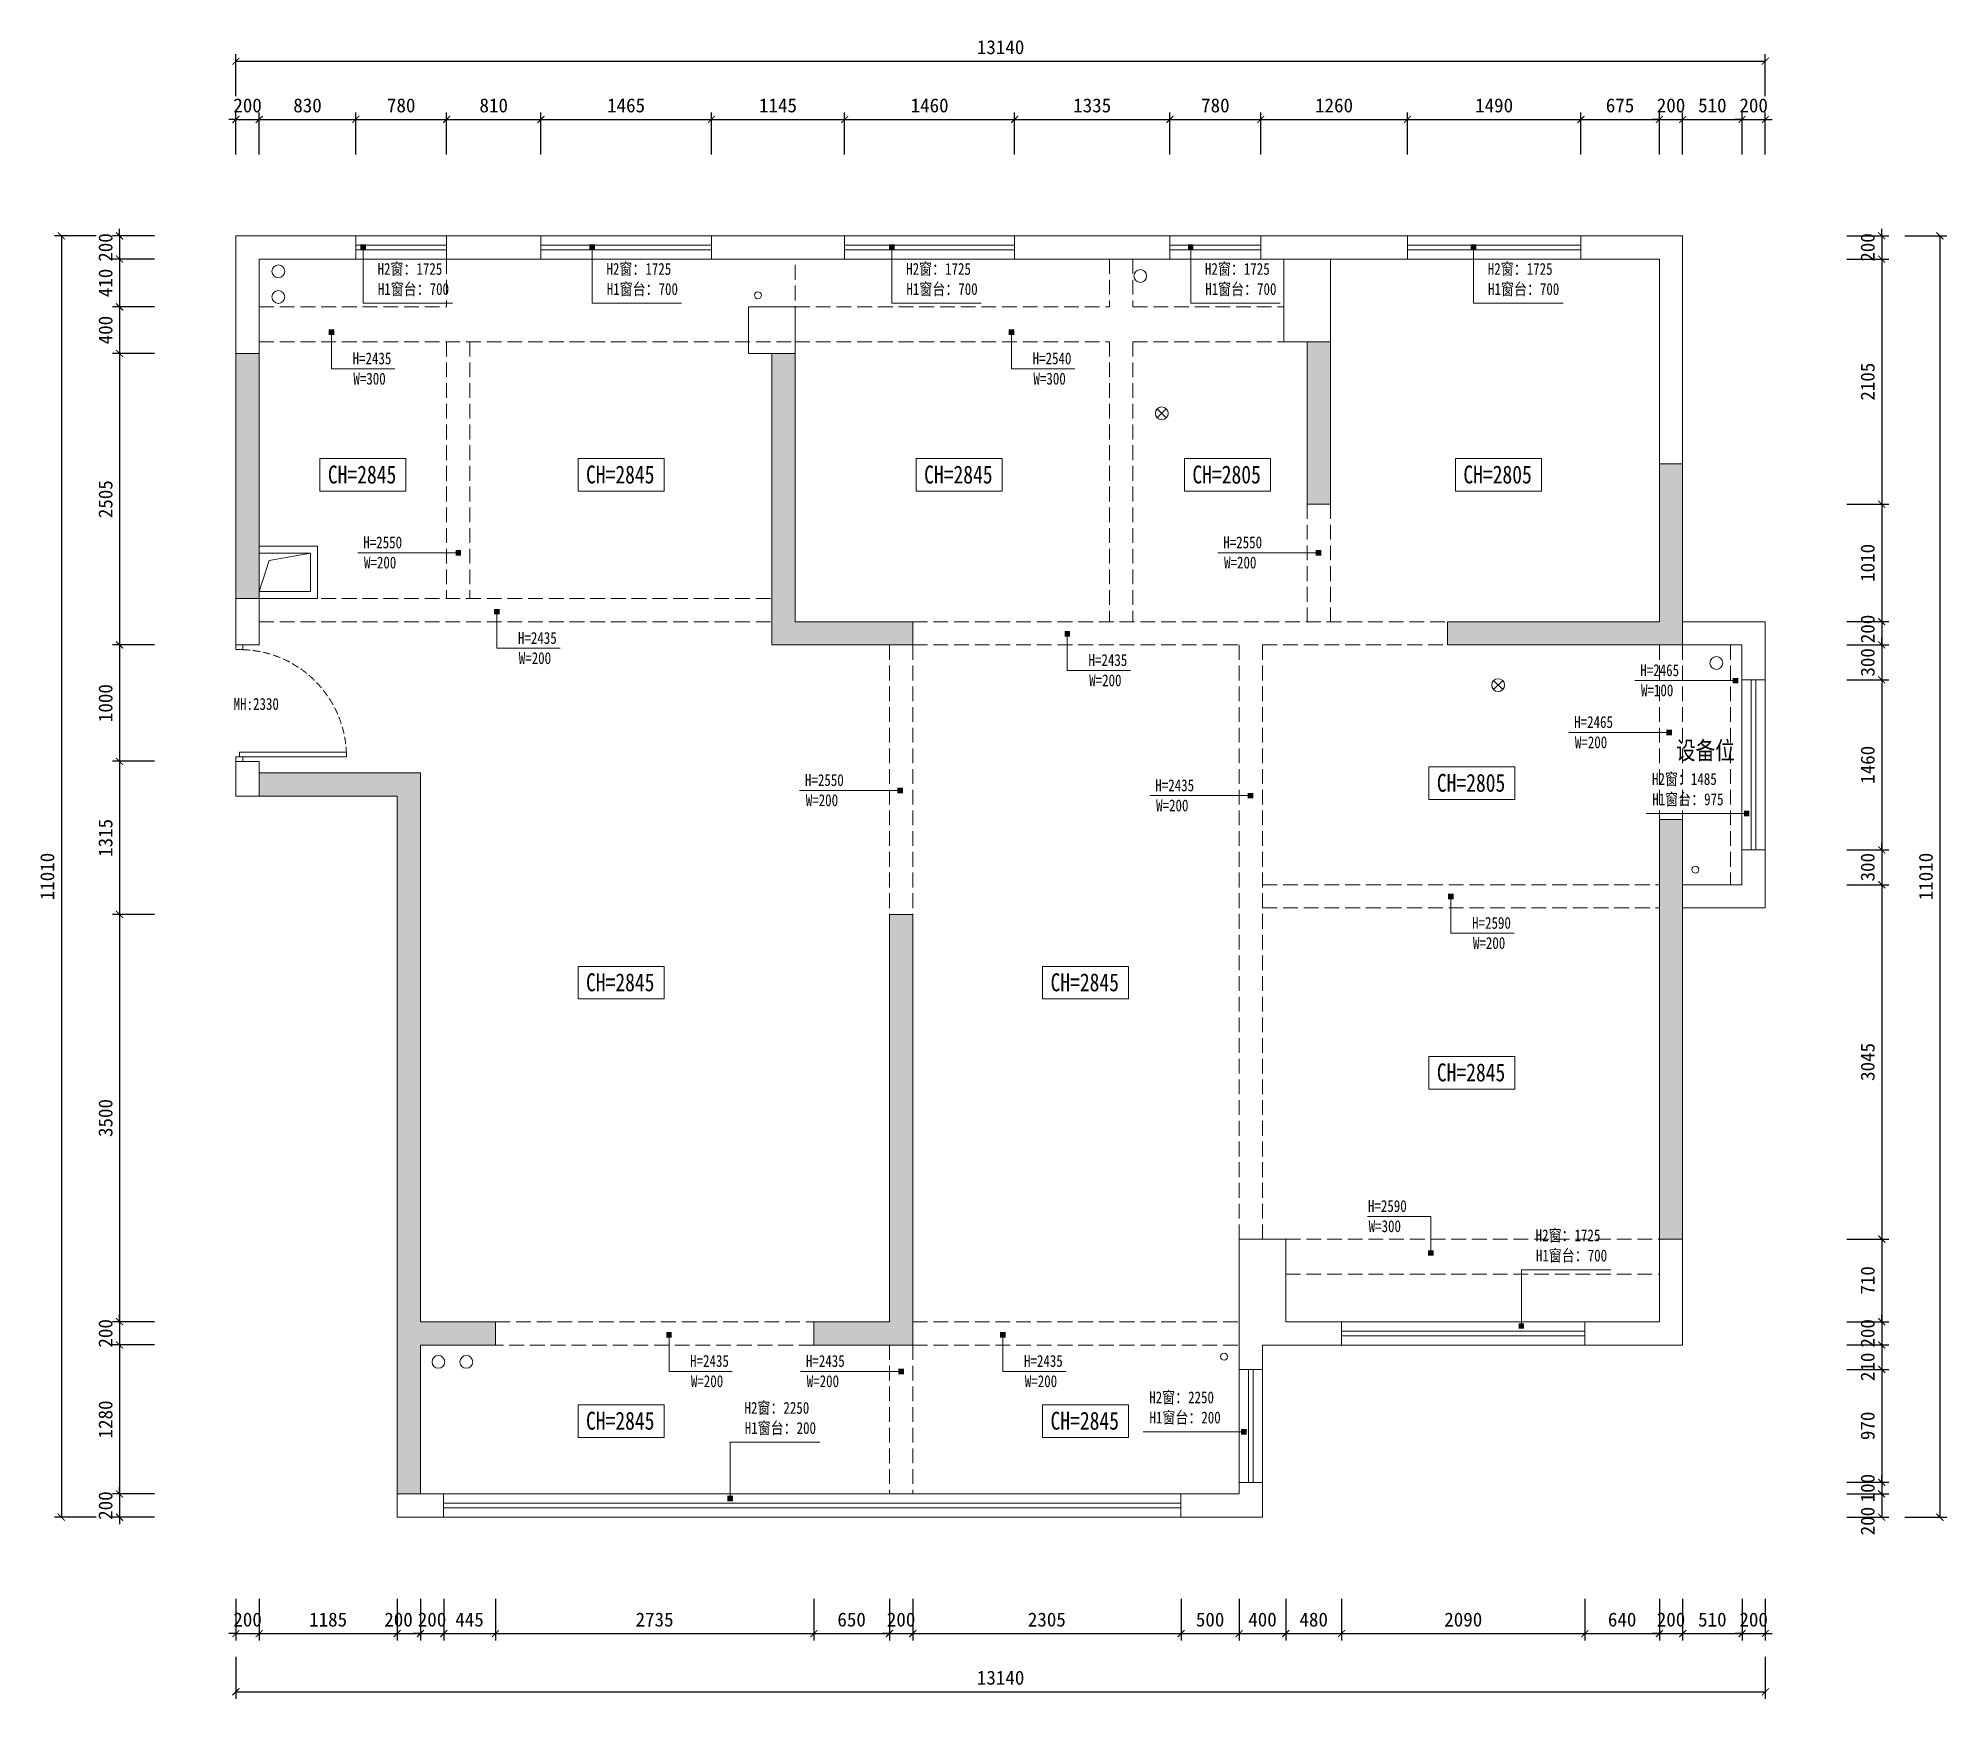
# Model space of a CAD drawing. Header units: millimetres. Extents: x -62697 to -46298, y 108369 to 122637.
import ezdxf

# ---------------------------------------------------------------- set-up
doc = ezdxf.new("R2010")
doc.units = ezdxf.units.MM
doc.linetypes.add('DASH', pattern=[8.89, 6.35, -2.54])
doc.linetypes.add('DASHED', pattern=[19.05, 12.7, -6.35])
doc.layers.get('Defpoints').update_dxf_attribs({"color": 250, "lineweight": 0})
for name, color, linetype, lineweight in [('BS-常规填充', 250, 'Continuous', 0), ('BS-柱', 5, 'Continuous', 0), ('BS-梁', 4, 'DASHED', 0), ('BS-窗', 3, 'Continuous', 0), ('DS-备用', 7, 'Continuous', 0), ('EM-给排水', 100, 'Continuous', 0), ('FF-门', 60, 'Continuous', 0), ('SH-文字', 50, 'Continuous', 0)]:
    doc.layers.add(name, color=color, linetype=linetype, lineweight=lineweight)
doc.layers.add('SH-尺寸', color=44, linetype='Continuous')
doc.styles.add('dop-S', font='SimSun.ttf')
doc.styles.add('仿宋', font='SimSun.ttf', dxfattribs={"width": 0.8})
doc.styles.add('宋体', font='SimSun.ttf', dxfattribs={"width": 0.8})
doc.dimstyles.new('60', dxfattribs={"dimscale": 60, "dimtxt": 2.5, "dimasz": 2, "dimexe": 1.25, "dimexo": 0.625, "dimtad": 1, "dimdec": 0, "dimdsep": 46, "dimtxsty": '宋体', "dimblk": 'ARCHTICK', "dimcen": 2.5, "dimclrd": 4, "dimclre": 4, "dimclrt": 2, "dimadec": 0, "dimazin": 0, "dimtfac": 1, "dimtdec": 0, "dimtix": 1, "dimtmove": 1, "dimatfit": 3, "dimfxl": 1, "dimarcsym": 0})
doc.dimstyles.new('dop.1：60', dxfattribs={"dimscale": 60, "dimtxt": 2, "dimasz": 1, "dimexe": 1, "dimexo": 1, "dimgap": 1, "dimtad": 1, "dimdec": 0, "dimrnd": 5, "dimdsep": 46, "dimtxsty": 'dop-S', "dimblk": 'ARCHTICK', "dimblk1": 'ARCHTICK', "dimblk2": 'ARCHTICK', "dimcen": 1, "dimclrd": 44, "dimclre": 44, "dimclrt": 50, "dimadec": 0, "dimazin": 0, "dimtfac": 1, "dimtdec": 0, "dimtix": 1, "dimtmove": 2, "dimatfit": 3, "dimldrblk": 'DOT', "dimfxl": 5, "dimfxlon": 1, "dimarcsym": 0})

msp = doc.modelspace()

# ---------------------------------------------------------------- texts
at = {"layer": 'SH-文字', "style": '仿宋', "width": 0.8}
msp.add_text('设备位', height=154.26, dxfattribs=at).set_placement((-48625, 116440.3))

# ---------------------------------------------------------------- blocks, each defined once
blk = doc.blocks.new('_ArchTick')
at = {"color": 44, "linetype": 'ByBlock', "const_width": 0.15}
blk.add_lwpolyline([(-0.5, -0.5), (0.5, 0.5)], dxfattribs=at)
blk = doc.blocks.new('*D5')
at = {"layer": 'Defpoints', "color": 0, "transparency": 16777216}
for p in [(-60798, 121939), (-60998, 121579), (-60798, 121579)]:
    blk.add_point(p, dxfattribs=at)
at = {"layer": 'SH-尺寸', "color": 44, "lineweight": -2, "transparency": 16777216}
for p, q in [((-60998, 121939), (-61058, 121939)), ((-60998, 121639), (-60998, 121999)), ((-60998, 121939), (-60798, 121939)), ((-60798, 121639), (-60798, 121999)), ((-60798, 121939), (-60738, 121939))]:
    blk.add_line(p, q, dxfattribs=at)
at = {"layer": 'SH-尺寸', "color": 44, "lineweight": -2, "transparency": 16777216, "xscale": 60, "yscale": 60, "zscale": 60}
blk.add_blockref('_ArchTick', (-60998, 121939), dxfattribs=at)
at = {"layer": 'SH-尺寸', "color": 44, "lineweight": -2, "transparency": 16777216, "xscale": 60, "yscale": 60, "zscale": 60, "rotation": 180}
blk.add_blockref('_ArchTick', (-60798, 121939), dxfattribs=at)
at = {"layer": 'SH-尺寸', "color": 50, "transparency": 16777216, "insert": (-60898, 122059), "char_height": 120, "attachment_point": 5, "style": 'dop-S'}
blk.add_mtext('200', dxfattribs=at)
blk = doc.blocks.new('_Dot')
at = {"color": 2, "linetype": 'ByBlock', "lineweight": -2}
blk.add_line((-0.5, 0), (-1, 0), dxfattribs=at)
at = {"color": 2, "linetype": 'ByBlock', "const_width": 0.5}
blk.add_lwpolyline([(-0.25, 0, 1), (0.25, 0, 1)], format="xyb", close=True, dxfattribs=at)
blk = doc.blocks.new('*D6')
at = {"layer": 'Defpoints', "color": 0, "transparency": 16777216}
for p in [(-59968, 121939), (-60798, 121579), (-59968, 121579)]:
    blk.add_point(p, dxfattribs=at)
at = {"layer": 'SH-尺寸', "color": 44, "lineweight": -2, "transparency": 16777216}
for p, q in [((-60798, 121639), (-60798, 121999)), ((-60798, 121939), (-59968, 121939)), ((-59968, 121639), (-59968, 121999))]:
    blk.add_line(p, q, dxfattribs=at)
at = {"layer": 'SH-尺寸', "color": 44, "lineweight": -2, "transparency": 16777216, "xscale": 60, "yscale": 60, "zscale": 60, "rotation": 180}
blk.add_blockref('_ArchTick', (-60798, 121939), dxfattribs=at)
at = {"layer": 'SH-尺寸', "color": 44, "lineweight": -2, "transparency": 16777216, "xscale": 60, "yscale": 60, "zscale": 60}
blk.add_blockref('_ArchTick', (-59968, 121939), dxfattribs=at)
at = {"layer": 'SH-尺寸', "color": 50, "transparency": 16777216, "insert": (-60383, 122059), "char_height": 120, "attachment_point": 5, "style": 'dop-S'}
blk.add_mtext('830', dxfattribs=at)
blk = doc.blocks.new('*D7')
at = {"layer": 'Defpoints', "color": 0, "transparency": 16777216}
for p in [(-59188, 121939), (-59968, 121579), (-59188, 121579)]:
    blk.add_point(p, dxfattribs=at)
at = {"layer": 'SH-尺寸', "color": 44, "lineweight": -2, "transparency": 16777216}
for p, q in [((-59968, 121639), (-59968, 121999)), ((-59968, 121939), (-59188, 121939)), ((-59188, 121639), (-59188, 121999))]:
    blk.add_line(p, q, dxfattribs=at)
at = {"layer": 'SH-尺寸', "color": 44, "lineweight": -2, "transparency": 16777216, "xscale": 60, "yscale": 60, "zscale": 60, "rotation": 180}
blk.add_blockref('_ArchTick', (-59968, 121939), dxfattribs=at)
at = {"layer": 'SH-尺寸', "color": 44, "lineweight": -2, "transparency": 16777216, "xscale": 60, "yscale": 60, "zscale": 60}
blk.add_blockref('_ArchTick', (-59188, 121939), dxfattribs=at)
at = {"layer": 'SH-尺寸', "color": 50, "transparency": 16777216, "insert": (-59578, 122059), "char_height": 120, "attachment_point": 5, "style": 'dop-S'}
blk.add_mtext('780', dxfattribs=at)
blk = doc.blocks.new('*D8')
at = {"layer": 'Defpoints', "color": 0, "transparency": 16777216}
for p in [(-58378, 121939), (-59188, 121579), (-58378, 121579)]:
    blk.add_point(p, dxfattribs=at)
at = {"layer": 'SH-尺寸', "color": 44, "lineweight": -2, "transparency": 16777216}
for p, q in [((-59188, 121639), (-59188, 121999)), ((-59188, 121939), (-58378, 121939)), ((-58378, 121639), (-58378, 121999))]:
    blk.add_line(p, q, dxfattribs=at)
at = {"layer": 'SH-尺寸', "color": 44, "lineweight": -2, "transparency": 16777216, "xscale": 60, "yscale": 60, "zscale": 60, "rotation": 180}
blk.add_blockref('_ArchTick', (-59188, 121939), dxfattribs=at)
at = {"layer": 'SH-尺寸', "color": 44, "lineweight": -2, "transparency": 16777216, "xscale": 60, "yscale": 60, "zscale": 60}
blk.add_blockref('_ArchTick', (-58378, 121939), dxfattribs=at)
at = {"layer": 'SH-尺寸', "color": 50, "transparency": 16777216, "insert": (-58783, 122059), "char_height": 120, "attachment_point": 5, "style": 'dop-S'}
blk.add_mtext('810', dxfattribs=at)
blk = doc.blocks.new('*D9')
at = {"layer": 'Defpoints', "color": 0, "transparency": 16777216}
for p in [(-56913, 121939), (-58378, 121579), (-56913, 121579)]:
    blk.add_point(p, dxfattribs=at)
at = {"layer": 'SH-尺寸', "color": 44, "lineweight": -2, "transparency": 16777216}
for p, q in [((-58378, 121639), (-58378, 121999)), ((-58378, 121939), (-56913, 121939)), ((-56913, 121639), (-56913, 121999))]:
    blk.add_line(p, q, dxfattribs=at)
at = {"layer": 'SH-尺寸', "color": 44, "lineweight": -2, "transparency": 16777216, "xscale": 60, "yscale": 60, "zscale": 60, "rotation": 180}
blk.add_blockref('_ArchTick', (-58378, 121939), dxfattribs=at)
at = {"layer": 'SH-尺寸', "color": 44, "lineweight": -2, "transparency": 16777216, "xscale": 60, "yscale": 60, "zscale": 60}
blk.add_blockref('_ArchTick', (-56913, 121939), dxfattribs=at)
at = {"layer": 'SH-尺寸', "color": 50, "transparency": 16777216, "insert": (-57646, 122059), "char_height": 120, "attachment_point": 5, "style": 'dop-S'}
blk.add_mtext('1465', dxfattribs=at)
blk = doc.blocks.new('*D10')
at = {"layer": 'Defpoints', "color": 0, "transparency": 16777216}
for p in [(-55768, 121939), (-56913, 121579), (-55768, 121579)]:
    blk.add_point(p, dxfattribs=at)
at = {"layer": 'SH-尺寸', "color": 44, "lineweight": -2, "transparency": 16777216}
for p, q in [((-56913, 121639), (-56913, 121999)), ((-56913, 121939), (-55768, 121939)), ((-55768, 121639), (-55768, 121999))]:
    blk.add_line(p, q, dxfattribs=at)
at = {"layer": 'SH-尺寸', "color": 44, "lineweight": -2, "transparency": 16777216, "xscale": 60, "yscale": 60, "zscale": 60, "rotation": 180}
blk.add_blockref('_ArchTick', (-56913, 121939), dxfattribs=at)
at = {"layer": 'SH-尺寸', "color": 44, "lineweight": -2, "transparency": 16777216, "xscale": 60, "yscale": 60, "zscale": 60}
blk.add_blockref('_ArchTick', (-55768, 121939), dxfattribs=at)
at = {"layer": 'SH-尺寸', "color": 50, "transparency": 16777216, "insert": (-56341, 122059), "char_height": 120, "attachment_point": 5, "style": 'dop-S'}
blk.add_mtext('1145', dxfattribs=at)
blk = doc.blocks.new('*D11')
at = {"layer": 'Defpoints', "color": 0, "transparency": 16777216}
for p in [(-54308, 121939), (-55768, 121579), (-54308, 121579)]:
    blk.add_point(p, dxfattribs=at)
at = {"layer": 'SH-尺寸', "color": 44, "lineweight": -2, "transparency": 16777216}
for p, q in [((-55768, 121639), (-55768, 121999)), ((-55768, 121939), (-54308, 121939)), ((-54308, 121639), (-54308, 121999))]:
    blk.add_line(p, q, dxfattribs=at)
at = {"layer": 'SH-尺寸', "color": 44, "lineweight": -2, "transparency": 16777216, "xscale": 60, "yscale": 60, "zscale": 60, "rotation": 180}
blk.add_blockref('_ArchTick', (-55768, 121939), dxfattribs=at)
at = {"layer": 'SH-尺寸', "color": 44, "lineweight": -2, "transparency": 16777216, "xscale": 60, "yscale": 60, "zscale": 60}
blk.add_blockref('_ArchTick', (-54308, 121939), dxfattribs=at)
at = {"layer": 'SH-尺寸', "color": 50, "transparency": 16777216, "insert": (-55038, 122059), "char_height": 120, "attachment_point": 5, "style": 'dop-S'}
blk.add_mtext('1460', dxfattribs=at)
blk = doc.blocks.new('*D12')
at = {"layer": 'Defpoints', "color": 0, "transparency": 16777216}
for p in [(-52973, 121939), (-54308, 121579), (-52973, 121579)]:
    blk.add_point(p, dxfattribs=at)
at = {"layer": 'SH-尺寸', "color": 44, "lineweight": -2, "transparency": 16777216}
for p, q in [((-54308, 121639), (-54308, 121999)), ((-54308, 121939), (-52973, 121939)), ((-52973, 121639), (-52973, 121999))]:
    blk.add_line(p, q, dxfattribs=at)
at = {"layer": 'SH-尺寸', "color": 44, "lineweight": -2, "transparency": 16777216, "xscale": 60, "yscale": 60, "zscale": 60, "rotation": 180}
blk.add_blockref('_ArchTick', (-54308, 121939), dxfattribs=at)
at = {"layer": 'SH-尺寸', "color": 44, "lineweight": -2, "transparency": 16777216, "xscale": 60, "yscale": 60, "zscale": 60}
blk.add_blockref('_ArchTick', (-52973, 121939), dxfattribs=at)
at = {"layer": 'SH-尺寸', "color": 50, "transparency": 16777216, "insert": (-53641, 122059), "char_height": 120, "attachment_point": 5, "style": 'dop-S'}
blk.add_mtext('1335', dxfattribs=at)
blk = doc.blocks.new('*D13')
at = {"layer": 'Defpoints', "color": 0, "transparency": 16777216}
for p in [(-52193, 121939), (-52973, 121579), (-52193, 121579)]:
    blk.add_point(p, dxfattribs=at)
at = {"layer": 'SH-尺寸', "color": 44, "lineweight": -2, "transparency": 16777216}
for p, q in [((-52973, 121639), (-52973, 121999)), ((-52973, 121939), (-52193, 121939)), ((-52193, 121639), (-52193, 121999))]:
    blk.add_line(p, q, dxfattribs=at)
at = {"layer": 'SH-尺寸', "color": 44, "lineweight": -2, "transparency": 16777216, "xscale": 60, "yscale": 60, "zscale": 60, "rotation": 180}
blk.add_blockref('_ArchTick', (-52973, 121939), dxfattribs=at)
at = {"layer": 'SH-尺寸', "color": 44, "lineweight": -2, "transparency": 16777216, "xscale": 60, "yscale": 60, "zscale": 60}
blk.add_blockref('_ArchTick', (-52193, 121939), dxfattribs=at)
at = {"layer": 'SH-尺寸', "color": 50, "transparency": 16777216, "insert": (-52583, 122059), "char_height": 120, "attachment_point": 5, "style": 'dop-S'}
blk.add_mtext('780', dxfattribs=at)
blk = doc.blocks.new('*D14')
at = {"layer": 'Defpoints', "color": 0, "transparency": 16777216}
for p in [(-50933, 121939), (-52193, 121579), (-50933, 121579)]:
    blk.add_point(p, dxfattribs=at)
at = {"layer": 'SH-尺寸', "color": 44, "lineweight": -2, "transparency": 16777216}
for p, q in [((-52193, 121639), (-52193, 121999)), ((-52193, 121939), (-50933, 121939)), ((-50933, 121639), (-50933, 121999))]:
    blk.add_line(p, q, dxfattribs=at)
at = {"layer": 'SH-尺寸', "color": 44, "lineweight": -2, "transparency": 16777216, "xscale": 60, "yscale": 60, "zscale": 60, "rotation": 180}
blk.add_blockref('_ArchTick', (-52193, 121939), dxfattribs=at)
at = {"layer": 'SH-尺寸', "color": 44, "lineweight": -2, "transparency": 16777216, "xscale": 60, "yscale": 60, "zscale": 60}
blk.add_blockref('_ArchTick', (-50933, 121939), dxfattribs=at)
at = {"layer": 'SH-尺寸', "color": 50, "transparency": 16777216, "insert": (-51563, 122059), "char_height": 120, "attachment_point": 5, "style": 'dop-S'}
blk.add_mtext('1260', dxfattribs=at)
blk = doc.blocks.new('*D15')
at = {"layer": 'Defpoints', "color": 0, "transparency": 16777216}
for p in [(-49443, 121939), (-50933, 121579), (-49443, 121579)]:
    blk.add_point(p, dxfattribs=at)
at = {"layer": 'SH-尺寸', "color": 44, "lineweight": -2, "transparency": 16777216}
for p, q in [((-50933, 121639), (-50933, 121999)), ((-50933, 121939), (-49443, 121939)), ((-49443, 121639), (-49443, 121999))]:
    blk.add_line(p, q, dxfattribs=at)
at = {"layer": 'SH-尺寸', "color": 44, "lineweight": -2, "transparency": 16777216, "xscale": 60, "yscale": 60, "zscale": 60, "rotation": 180}
blk.add_blockref('_ArchTick', (-50933, 121939), dxfattribs=at)
at = {"layer": 'SH-尺寸', "color": 44, "lineweight": -2, "transparency": 16777216, "xscale": 60, "yscale": 60, "zscale": 60}
blk.add_blockref('_ArchTick', (-49443, 121939), dxfattribs=at)
at = {"layer": 'SH-尺寸', "color": 50, "transparency": 16777216, "insert": (-50188, 122059), "char_height": 120, "attachment_point": 5, "style": 'dop-S'}
blk.add_mtext('1490', dxfattribs=at)
blk = doc.blocks.new('*D16')
at = {"layer": 'Defpoints', "color": 0, "transparency": 16777216}
for p in [(-48768, 121939), (-49443, 121579), (-48768, 121579)]:
    blk.add_point(p, dxfattribs=at)
at = {"layer": 'SH-尺寸', "color": 44, "lineweight": -2, "transparency": 16777216}
for p, q in [((-49443, 121639), (-49443, 121999)), ((-49443, 121939), (-48768, 121939)), ((-48768, 121639), (-48768, 121999))]:
    blk.add_line(p, q, dxfattribs=at)
at = {"layer": 'SH-尺寸', "color": 44, "lineweight": -2, "transparency": 16777216, "xscale": 60, "yscale": 60, "zscale": 60, "rotation": 180}
blk.add_blockref('_ArchTick', (-49443, 121939), dxfattribs=at)
at = {"layer": 'SH-尺寸', "color": 44, "lineweight": -2, "transparency": 16777216, "xscale": 60, "yscale": 60, "zscale": 60}
blk.add_blockref('_ArchTick', (-48768, 121939), dxfattribs=at)
at = {"layer": 'SH-尺寸', "color": 50, "transparency": 16777216, "insert": (-49106, 122059), "char_height": 120, "attachment_point": 5, "style": 'dop-S'}
blk.add_mtext('675', dxfattribs=at)
blk = doc.blocks.new('*D17')
at = {"layer": 'Defpoints', "color": 0, "transparency": 16777216}
for p in [(-48568, 121939), (-48768, 121579), (-48568, 121579)]:
    blk.add_point(p, dxfattribs=at)
at = {"layer": 'SH-尺寸', "color": 44, "lineweight": -2, "transparency": 16777216}
for p, q in [((-48768, 121939), (-48828, 121939)), ((-48768, 121639), (-48768, 121999)), ((-48768, 121939), (-48568, 121939)), ((-48568, 121639), (-48568, 121999)), ((-48568, 121939), (-48508, 121939))]:
    blk.add_line(p, q, dxfattribs=at)
at = {"layer": 'SH-尺寸', "color": 44, "lineweight": -2, "transparency": 16777216, "xscale": 60, "yscale": 60, "zscale": 60}
blk.add_blockref('_ArchTick', (-48768, 121939), dxfattribs=at)
at = {"layer": 'SH-尺寸', "color": 44, "lineweight": -2, "transparency": 16777216, "xscale": 60, "yscale": 60, "zscale": 60, "rotation": 180}
blk.add_blockref('_ArchTick', (-48568, 121939), dxfattribs=at)
at = {"layer": 'SH-尺寸', "color": 50, "transparency": 16777216, "insert": (-48668, 122059), "char_height": 120, "attachment_point": 5, "style": 'dop-S'}
blk.add_mtext('200', dxfattribs=at)
blk = doc.blocks.new('*D18')
at = {"layer": 'Defpoints', "color": 0, "transparency": 16777216}
for p in [(-48058, 121939), (-48568, 121579), (-48058, 121579)]:
    blk.add_point(p, dxfattribs=at)
at = {"layer": 'SH-尺寸', "color": 44, "lineweight": -2, "transparency": 16777216}
for p, q in [((-48568, 121639), (-48568, 121999)), ((-48568, 121939), (-48058, 121939)), ((-48058, 121639), (-48058, 121999))]:
    blk.add_line(p, q, dxfattribs=at)
at = {"layer": 'SH-尺寸', "color": 44, "lineweight": -2, "transparency": 16777216, "xscale": 60, "yscale": 60, "zscale": 60, "rotation": 180}
blk.add_blockref('_ArchTick', (-48568, 121939), dxfattribs=at)
at = {"layer": 'SH-尺寸', "color": 44, "lineweight": -2, "transparency": 16777216, "xscale": 60, "yscale": 60, "zscale": 60}
blk.add_blockref('_ArchTick', (-48058, 121939), dxfattribs=at)
at = {"layer": 'SH-尺寸', "color": 50, "transparency": 16777216, "insert": (-48313, 122059), "char_height": 120, "attachment_point": 5, "style": 'dop-S'}
blk.add_mtext('510', dxfattribs=at)
blk = doc.blocks.new('*D19')
at = {"layer": 'Defpoints', "color": 0, "transparency": 16777216}
for p in [(-47858, 121939), (-48058, 121579), (-47858, 121579)]:
    blk.add_point(p, dxfattribs=at)
at = {"layer": 'SH-尺寸', "color": 44, "lineweight": -2, "transparency": 16777216}
for p, q in [((-48058, 121939), (-48118, 121939)), ((-48058, 121639), (-48058, 121999)), ((-48058, 121939), (-47858, 121939)), ((-47858, 121639), (-47858, 121999)), ((-47858, 121939), (-47798, 121939))]:
    blk.add_line(p, q, dxfattribs=at)
at = {"layer": 'SH-尺寸', "color": 44, "lineweight": -2, "transparency": 16777216, "xscale": 60, "yscale": 60, "zscale": 60}
blk.add_blockref('_ArchTick', (-48058, 121939), dxfattribs=at)
at = {"layer": 'SH-尺寸', "color": 44, "lineweight": -2, "transparency": 16777216, "xscale": 60, "yscale": 60, "zscale": 60, "rotation": 180}
blk.add_blockref('_ArchTick', (-47858, 121939), dxfattribs=at)
at = {"layer": 'SH-尺寸', "color": 50, "transparency": 16777216, "insert": (-47958, 122059), "char_height": 120, "attachment_point": 5, "style": 'dop-S'}
blk.add_mtext('200', dxfattribs=at)
blk = doc.blocks.new('*D20')
at = {"layer": 'Defpoints', "color": 0, "transparency": 16777216}
for p in [(-60998, 109289), (-60798, 109289), (-60798, 108929)]:
    blk.add_point(p, dxfattribs=at)
at = {"layer": 'SH-尺寸', "color": 44, "lineweight": -2, "transparency": 16777216}
for p, q in [((-60998, 109229), (-60998, 108869)), ((-60798, 109229), (-60798, 108869)), ((-60998, 108929), (-61058, 108929)), ((-60998, 108929), (-60798, 108929)), ((-60798, 108929), (-60738, 108929))]:
    blk.add_line(p, q, dxfattribs=at)
at = {"layer": 'SH-尺寸', "color": 44, "lineweight": -2, "transparency": 16777216, "xscale": 60, "yscale": 60, "zscale": 60}
blk.add_blockref('_ArchTick', (-60998, 108929), dxfattribs=at)
at = {"layer": 'SH-尺寸', "color": 44, "lineweight": -2, "transparency": 16777216, "xscale": 60, "yscale": 60, "zscale": 60, "rotation": 180}
blk.add_blockref('_ArchTick', (-60798, 108929), dxfattribs=at)
at = {"layer": 'SH-尺寸', "color": 50, "transparency": 16777216, "insert": (-60898, 109049), "char_height": 120, "attachment_point": 5, "style": 'dop-S'}
blk.add_mtext('200', dxfattribs=at)
blk = doc.blocks.new('*D21')
at = {"layer": 'Defpoints', "color": 0, "transparency": 16777216}
for p in [(-60798, 109289), (-59613, 109289), (-59613, 108929)]:
    blk.add_point(p, dxfattribs=at)
at = {"layer": 'SH-尺寸', "color": 44, "lineweight": -2, "transparency": 16777216}
for p, q in [((-60798, 109229), (-60798, 108869)), ((-59613, 109229), (-59613, 108869)), ((-60798, 108929), (-59613, 108929))]:
    blk.add_line(p, q, dxfattribs=at)
at = {"layer": 'SH-尺寸', "color": 44, "lineweight": -2, "transparency": 16777216, "xscale": 60, "yscale": 60, "zscale": 60, "rotation": 180}
blk.add_blockref('_ArchTick', (-60798, 108929), dxfattribs=at)
at = {"layer": 'SH-尺寸', "color": 44, "lineweight": -2, "transparency": 16777216, "xscale": 60, "yscale": 60, "zscale": 60}
blk.add_blockref('_ArchTick', (-59613, 108929), dxfattribs=at)
at = {"layer": 'SH-尺寸', "color": 50, "transparency": 16777216, "insert": (-60206, 109049), "char_height": 120, "attachment_point": 5, "style": 'dop-S'}
blk.add_mtext('1185', dxfattribs=at)
blk = doc.blocks.new('*D22')
at = {"layer": 'Defpoints', "color": 0, "transparency": 16777216}
for p in [(-59613, 109289), (-59413, 109289), (-59413, 108929)]:
    blk.add_point(p, dxfattribs=at)
at = {"layer": 'SH-尺寸', "color": 44, "lineweight": -2, "transparency": 16777216}
for p, q in [((-59613, 109229), (-59613, 108869)), ((-59413, 109229), (-59413, 108869)), ((-59613, 108929), (-59413, 108929))]:
    blk.add_line(p, q, dxfattribs=at)
at = {"layer": 'SH-尺寸', "color": 44, "lineweight": -2, "transparency": 16777216, "xscale": 60, "yscale": 60, "zscale": 60, "rotation": 180}
blk.add_blockref('_ArchTick', (-59613, 108929), dxfattribs=at)
at = {"layer": 'SH-尺寸', "color": 44, "lineweight": -2, "transparency": 16777216, "xscale": 60, "yscale": 60, "zscale": 60}
blk.add_blockref('_ArchTick', (-59413, 108929), dxfattribs=at)
at = {"layer": 'SH-尺寸', "color": 50, "transparency": 16777216, "insert": (-59601, 109049), "char_height": 120, "attachment_point": 5, "style": 'dop-S'}
blk.add_mtext('200', dxfattribs=at)
blk = doc.blocks.new('*D23')
at = {"layer": 'Defpoints', "color": 0, "transparency": 16777216}
for p in [(-59413, 109289), (-59213, 109289), (-59213, 108929)]:
    blk.add_point(p, dxfattribs=at)
at = {"layer": 'SH-尺寸', "color": 44, "lineweight": -2, "transparency": 16777216}
for p, q in [((-59413, 109229), (-59413, 108869)), ((-59213, 109229), (-59213, 108869)), ((-59413, 108929), (-59473, 108929)), ((-59413, 108929), (-59213, 108929)), ((-59213, 108929), (-59153, 108929))]:
    blk.add_line(p, q, dxfattribs=at)
at = {"layer": 'SH-尺寸', "color": 44, "lineweight": -2, "transparency": 16777216, "xscale": 60, "yscale": 60, "zscale": 60}
blk.add_blockref('_ArchTick', (-59413, 108929), dxfattribs=at)
at = {"layer": 'SH-尺寸', "color": 44, "lineweight": -2, "transparency": 16777216, "xscale": 60, "yscale": 60, "zscale": 60, "rotation": 180}
blk.add_blockref('_ArchTick', (-59213, 108929), dxfattribs=at)
at = {"layer": 'SH-尺寸', "color": 50, "transparency": 16777216, "insert": (-59313, 109049), "char_height": 120, "attachment_point": 5, "style": 'dop-S'}
blk.add_mtext('200', dxfattribs=at)
blk = doc.blocks.new('*D24')
at = {"layer": 'Defpoints', "color": 0, "transparency": 16777216}
for p in [(-59213, 109289), (-58768, 109289), (-58768, 108929)]:
    blk.add_point(p, dxfattribs=at)
at = {"layer": 'SH-尺寸', "color": 44, "lineweight": -2, "transparency": 16777216}
for p, q in [((-59213, 109229), (-59213, 108869)), ((-58768, 109229), (-58768, 108869)), ((-59213, 108929), (-58768, 108929))]:
    blk.add_line(p, q, dxfattribs=at)
at = {"layer": 'SH-尺寸', "color": 44, "lineweight": -2, "transparency": 16777216, "xscale": 60, "yscale": 60, "zscale": 60, "rotation": 180}
blk.add_blockref('_ArchTick', (-59213, 108929), dxfattribs=at)
at = {"layer": 'SH-尺寸', "color": 44, "lineweight": -2, "transparency": 16777216, "xscale": 60, "yscale": 60, "zscale": 60}
blk.add_blockref('_ArchTick', (-58768, 108929), dxfattribs=at)
at = {"layer": 'SH-尺寸', "color": 50, "transparency": 16777216, "insert": (-58991, 109049), "char_height": 120, "attachment_point": 5, "style": 'dop-S'}
blk.add_mtext('445', dxfattribs=at)
blk = doc.blocks.new('*D25')
at = {"layer": 'Defpoints', "color": 0, "transparency": 16777216}
for p in [(-58768, 109289), (-56033, 109289), (-56033, 108929)]:
    blk.add_point(p, dxfattribs=at)
at = {"layer": 'SH-尺寸', "color": 44, "lineweight": -2, "transparency": 16777216}
for p, q in [((-58768, 109229), (-58768, 108869)), ((-56033, 109229), (-56033, 108869)), ((-58768, 108929), (-56033, 108929))]:
    blk.add_line(p, q, dxfattribs=at)
at = {"layer": 'SH-尺寸', "color": 44, "lineweight": -2, "transparency": 16777216, "xscale": 60, "yscale": 60, "zscale": 60, "rotation": 180}
blk.add_blockref('_ArchTick', (-58768, 108929), dxfattribs=at)
at = {"layer": 'SH-尺寸', "color": 44, "lineweight": -2, "transparency": 16777216, "xscale": 60, "yscale": 60, "zscale": 60}
blk.add_blockref('_ArchTick', (-56033, 108929), dxfattribs=at)
at = {"layer": 'SH-尺寸', "color": 50, "transparency": 16777216, "insert": (-57401, 109049), "char_height": 120, "attachment_point": 5, "style": 'dop-S'}
blk.add_mtext('2735', dxfattribs=at)
blk = doc.blocks.new('*D26')
at = {"layer": 'Defpoints', "color": 0, "transparency": 16777216}
for p in [(-56033, 109289), (-55383, 109289), (-55383, 108929)]:
    blk.add_point(p, dxfattribs=at)
at = {"layer": 'SH-尺寸', "color": 44, "lineweight": -2, "transparency": 16777216}
for p, q in [((-56033, 109229), (-56033, 108869)), ((-55383, 109229), (-55383, 108869)), ((-56033, 108929), (-55383, 108929))]:
    blk.add_line(p, q, dxfattribs=at)
at = {"layer": 'SH-尺寸', "color": 44, "lineweight": -2, "transparency": 16777216, "xscale": 60, "yscale": 60, "zscale": 60, "rotation": 180}
blk.add_blockref('_ArchTick', (-56033, 108929), dxfattribs=at)
at = {"layer": 'SH-尺寸', "color": 44, "lineweight": -2, "transparency": 16777216, "xscale": 60, "yscale": 60, "zscale": 60}
blk.add_blockref('_ArchTick', (-55383, 108929), dxfattribs=at)
at = {"layer": 'SH-尺寸', "color": 50, "transparency": 16777216, "insert": (-55708, 109049), "char_height": 120, "attachment_point": 5, "style": 'dop-S'}
blk.add_mtext('650', dxfattribs=at)
blk = doc.blocks.new('*D27')
at = {"layer": 'Defpoints', "color": 0, "transparency": 16777216}
for p in [(-55383, 109289), (-55183, 109289), (-55183, 108929)]:
    blk.add_point(p, dxfattribs=at)
at = {"layer": 'SH-尺寸', "color": 44, "lineweight": -2, "transparency": 16777216}
for p, q in [((-55383, 109229), (-55383, 108869)), ((-55183, 109229), (-55183, 108869)), ((-55383, 108929), (-55443, 108929)), ((-55383, 108929), (-55183, 108929)), ((-55183, 108929), (-55123, 108929))]:
    blk.add_line(p, q, dxfattribs=at)
at = {"layer": 'SH-尺寸', "color": 44, "lineweight": -2, "transparency": 16777216, "xscale": 60, "yscale": 60, "zscale": 60}
blk.add_blockref('_ArchTick', (-55383, 108929), dxfattribs=at)
at = {"layer": 'SH-尺寸', "color": 44, "lineweight": -2, "transparency": 16777216, "xscale": 60, "yscale": 60, "zscale": 60, "rotation": 180}
blk.add_blockref('_ArchTick', (-55183, 108929), dxfattribs=at)
at = {"layer": 'SH-尺寸', "color": 50, "transparency": 16777216, "insert": (-55283, 109049), "char_height": 120, "attachment_point": 5, "style": 'dop-S'}
blk.add_mtext('200', dxfattribs=at)
blk = doc.blocks.new('*D28')
at = {"layer": 'Defpoints', "color": 0, "transparency": 16777216}
for p in [(-55183, 109289), (-52878, 109289), (-52878, 108929)]:
    blk.add_point(p, dxfattribs=at)
at = {"layer": 'SH-尺寸', "color": 44, "lineweight": -2, "transparency": 16777216}
for p, q in [((-55183, 109229), (-55183, 108869)), ((-52878, 109229), (-52878, 108869)), ((-55183, 108929), (-52878, 108929))]:
    blk.add_line(p, q, dxfattribs=at)
at = {"layer": 'SH-尺寸', "color": 44, "lineweight": -2, "transparency": 16777216, "xscale": 60, "yscale": 60, "zscale": 60, "rotation": 180}
blk.add_blockref('_ArchTick', (-55183, 108929), dxfattribs=at)
at = {"layer": 'SH-尺寸', "color": 44, "lineweight": -2, "transparency": 16777216, "xscale": 60, "yscale": 60, "zscale": 60}
blk.add_blockref('_ArchTick', (-52878, 108929), dxfattribs=at)
at = {"layer": 'SH-尺寸', "color": 50, "transparency": 16777216, "insert": (-54031, 109049), "char_height": 120, "attachment_point": 5, "style": 'dop-S'}
blk.add_mtext('2305', dxfattribs=at)
blk = doc.blocks.new('*D29')
at = {"layer": 'Defpoints', "color": 0, "transparency": 16777216}
for p in [(-52878, 109289), (-52378, 109289), (-52378, 108929)]:
    blk.add_point(p, dxfattribs=at)
at = {"layer": 'SH-尺寸', "color": 44, "lineweight": -2, "transparency": 16777216}
for p, q in [((-52878, 109229), (-52878, 108869)), ((-52378, 109229), (-52378, 108869)), ((-52878, 108929), (-52378, 108929))]:
    blk.add_line(p, q, dxfattribs=at)
at = {"layer": 'SH-尺寸', "color": 44, "lineweight": -2, "transparency": 16777216, "xscale": 60, "yscale": 60, "zscale": 60, "rotation": 180}
blk.add_blockref('_ArchTick', (-52878, 108929), dxfattribs=at)
at = {"layer": 'SH-尺寸', "color": 44, "lineweight": -2, "transparency": 16777216, "xscale": 60, "yscale": 60, "zscale": 60}
blk.add_blockref('_ArchTick', (-52378, 108929), dxfattribs=at)
at = {"layer": 'SH-尺寸', "color": 50, "transparency": 16777216, "insert": (-52628, 109049), "char_height": 120, "attachment_point": 5, "style": 'dop-S'}
blk.add_mtext('500', dxfattribs=at)
blk = doc.blocks.new('*D30')
at = {"layer": 'Defpoints', "color": 0, "transparency": 16777216}
for p in [(-52378, 109289), (-51978, 109289), (-51978, 108929)]:
    blk.add_point(p, dxfattribs=at)
at = {"layer": 'SH-尺寸', "color": 44, "lineweight": -2, "transparency": 16777216}
for p, q in [((-52378, 109229), (-52378, 108869)), ((-51978, 109229), (-51978, 108869)), ((-52378, 108929), (-51978, 108929))]:
    blk.add_line(p, q, dxfattribs=at)
at = {"layer": 'SH-尺寸', "color": 44, "lineweight": -2, "transparency": 16777216, "xscale": 60, "yscale": 60, "zscale": 60, "rotation": 180}
blk.add_blockref('_ArchTick', (-52378, 108929), dxfattribs=at)
at = {"layer": 'SH-尺寸', "color": 44, "lineweight": -2, "transparency": 16777216, "xscale": 60, "yscale": 60, "zscale": 60}
blk.add_blockref('_ArchTick', (-51978, 108929), dxfattribs=at)
at = {"layer": 'SH-尺寸', "color": 50, "transparency": 16777216, "insert": (-52178, 109049), "char_height": 120, "attachment_point": 5, "style": 'dop-S'}
blk.add_mtext('400', dxfattribs=at)
blk = doc.blocks.new('*D31')
at = {"layer": 'Defpoints', "color": 0, "transparency": 16777216}
for p in [(-51978, 109289), (-51498, 109289), (-51498, 108929)]:
    blk.add_point(p, dxfattribs=at)
at = {"layer": 'SH-尺寸', "color": 44, "lineweight": -2, "transparency": 16777216}
for p, q in [((-51978, 109229), (-51978, 108869)), ((-51498, 109229), (-51498, 108869)), ((-51978, 108929), (-51498, 108929))]:
    blk.add_line(p, q, dxfattribs=at)
at = {"layer": 'SH-尺寸', "color": 44, "lineweight": -2, "transparency": 16777216, "xscale": 60, "yscale": 60, "zscale": 60, "rotation": 180}
blk.add_blockref('_ArchTick', (-51978, 108929), dxfattribs=at)
at = {"layer": 'SH-尺寸', "color": 44, "lineweight": -2, "transparency": 16777216, "xscale": 60, "yscale": 60, "zscale": 60}
blk.add_blockref('_ArchTick', (-51498, 108929), dxfattribs=at)
at = {"layer": 'SH-尺寸', "color": 50, "transparency": 16777216, "insert": (-51738, 109049), "char_height": 120, "attachment_point": 5, "style": 'dop-S'}
blk.add_mtext('480', dxfattribs=at)
blk = doc.blocks.new('*D32')
at = {"layer": 'Defpoints', "color": 0, "transparency": 16777216}
for p in [(-51498, 109289), (-49408, 109289), (-49408, 108929)]:
    blk.add_point(p, dxfattribs=at)
at = {"layer": 'SH-尺寸', "color": 44, "lineweight": -2, "transparency": 16777216}
for p, q in [((-51498, 109229), (-51498, 108869)), ((-49408, 109229), (-49408, 108869)), ((-51498, 108929), (-49408, 108929))]:
    blk.add_line(p, q, dxfattribs=at)
at = {"layer": 'SH-尺寸', "color": 44, "lineweight": -2, "transparency": 16777216, "xscale": 60, "yscale": 60, "zscale": 60, "rotation": 180}
blk.add_blockref('_ArchTick', (-51498, 108929), dxfattribs=at)
at = {"layer": 'SH-尺寸', "color": 44, "lineweight": -2, "transparency": 16777216, "xscale": 60, "yscale": 60, "zscale": 60}
blk.add_blockref('_ArchTick', (-49408, 108929), dxfattribs=at)
at = {"layer": 'SH-尺寸', "color": 50, "transparency": 16777216, "insert": (-50453, 109049), "char_height": 120, "attachment_point": 5, "style": 'dop-S'}
blk.add_mtext('2090', dxfattribs=at)
blk = doc.blocks.new('*D33')
at = {"layer": 'Defpoints', "color": 0, "transparency": 16777216}
for p in [(-49408, 109289), (-48768, 109289), (-48768, 108929)]:
    blk.add_point(p, dxfattribs=at)
at = {"layer": 'SH-尺寸', "color": 44, "lineweight": -2, "transparency": 16777216}
for p, q in [((-49408, 109229), (-49408, 108869)), ((-48768, 109229), (-48768, 108869)), ((-49408, 108929), (-48768, 108929))]:
    blk.add_line(p, q, dxfattribs=at)
at = {"layer": 'SH-尺寸', "color": 44, "lineweight": -2, "transparency": 16777216, "xscale": 60, "yscale": 60, "zscale": 60, "rotation": 180}
blk.add_blockref('_ArchTick', (-49408, 108929), dxfattribs=at)
at = {"layer": 'SH-尺寸', "color": 44, "lineweight": -2, "transparency": 16777216, "xscale": 60, "yscale": 60, "zscale": 60}
blk.add_blockref('_ArchTick', (-48768, 108929), dxfattribs=at)
at = {"layer": 'SH-尺寸', "color": 50, "transparency": 16777216, "insert": (-49088, 109049), "char_height": 120, "attachment_point": 5, "style": 'dop-S'}
blk.add_mtext('640', dxfattribs=at)
blk = doc.blocks.new('*D34')
at = {"layer": 'Defpoints', "color": 0, "transparency": 16777216}
for p in [(-48768, 109289), (-48568, 109289), (-48568, 108929)]:
    blk.add_point(p, dxfattribs=at)
at = {"layer": 'SH-尺寸', "color": 44, "lineweight": -2, "transparency": 16777216}
for p, q in [((-48768, 109229), (-48768, 108869)), ((-48568, 109229), (-48568, 108869)), ((-48768, 108929), (-48828, 108929)), ((-48768, 108929), (-48568, 108929)), ((-48568, 108929), (-48508, 108929))]:
    blk.add_line(p, q, dxfattribs=at)
at = {"layer": 'SH-尺寸', "color": 44, "lineweight": -2, "transparency": 16777216, "xscale": 60, "yscale": 60, "zscale": 60}
blk.add_blockref('_ArchTick', (-48768, 108929), dxfattribs=at)
at = {"layer": 'SH-尺寸', "color": 44, "lineweight": -2, "transparency": 16777216, "xscale": 60, "yscale": 60, "zscale": 60, "rotation": 180}
blk.add_blockref('_ArchTick', (-48568, 108929), dxfattribs=at)
at = {"layer": 'SH-尺寸', "color": 50, "transparency": 16777216, "insert": (-48668, 109049), "char_height": 120, "attachment_point": 5, "style": 'dop-S'}
blk.add_mtext('200', dxfattribs=at)
blk = doc.blocks.new('*D35')
at = {"layer": 'Defpoints', "color": 0, "transparency": 16777216}
for p in [(-61638, 120939), (-61998, 120739), (-61638, 120739)]:
    blk.add_point(p, dxfattribs=at)
at = {"layer": 'SH-尺寸', "color": 44, "lineweight": -2, "transparency": 16777216}
for p, q in [((-61698, 120939), (-62058, 120939)), ((-61998, 120939), (-61998, 120999)), ((-61998, 120939), (-61998, 120739)), ((-61698, 120739), (-62058, 120739)), ((-61998, 120739), (-61998, 120679))]:
    blk.add_line(p, q, dxfattribs=at)
at = {"layer": 'SH-尺寸', "color": 44, "lineweight": -2, "transparency": 16777216, "xscale": 60, "yscale": 60, "zscale": 60}
for p, rotation in [((-61998, 120939), 270), ((-61998, 120739), 90)]:
    blk.add_blockref('_ArchTick', p, dxfattribs=dict(at, rotation=rotation))
at = {"layer": 'SH-尺寸', "color": 50, "transparency": 16777216, "insert": (-62118, 120839), "char_height": 120, "attachment_point": 5, "rotation": 90, "style": 'dop-S'}
blk.add_mtext('200', dxfattribs=at)
blk = doc.blocks.new('*D36')
at = {"layer": 'Defpoints', "color": 0, "transparency": 16777216}
for p in [(-61638, 120739), (-61998, 120329), (-61638, 120329)]:
    blk.add_point(p, dxfattribs=at)
at = {"layer": 'SH-尺寸', "color": 44, "lineweight": -2, "transparency": 16777216}
for p, q in [((-61698, 120739), (-62058, 120739)), ((-61998, 120739), (-61998, 120329)), ((-61698, 120329), (-62058, 120329))]:
    blk.add_line(p, q, dxfattribs=at)
at = {"layer": 'SH-尺寸', "color": 44, "lineweight": -2, "transparency": 16777216, "xscale": 60, "yscale": 60, "zscale": 60}
for p, rotation in [((-61998, 120739), 90), ((-61998, 120329), 270)]:
    blk.add_blockref('_ArchTick', p, dxfattribs=dict(at, rotation=rotation))
at = {"layer": 'SH-尺寸', "color": 50, "transparency": 16777216, "insert": (-62118, 120534), "char_height": 120, "attachment_point": 5, "rotation": 90, "style": 'dop-S'}
blk.add_mtext('410', dxfattribs=at)
blk = doc.blocks.new('*D37')
at = {"layer": 'Defpoints', "color": 0, "transparency": 16777216}
for p in [(-61638, 120329), (-61998, 119929), (-61638, 119929)]:
    blk.add_point(p, dxfattribs=at)
at = {"layer": 'SH-尺寸', "color": 44, "lineweight": -2, "transparency": 16777216}
for p, q in [((-61698, 120329), (-62058, 120329)), ((-61998, 120329), (-61998, 119929)), ((-61698, 119929), (-62058, 119929))]:
    blk.add_line(p, q, dxfattribs=at)
at = {"layer": 'SH-尺寸', "color": 44, "lineweight": -2, "transparency": 16777216, "xscale": 60, "yscale": 60, "zscale": 60}
for p, rotation in [((-61998, 120329), 90), ((-61998, 119929), 270)]:
    blk.add_blockref('_ArchTick', p, dxfattribs=dict(at, rotation=rotation))
at = {"layer": 'SH-尺寸', "color": 50, "transparency": 16777216, "insert": (-62118, 120129), "char_height": 120, "attachment_point": 5, "rotation": 90, "style": 'dop-S'}
blk.add_mtext('400', dxfattribs=at)
blk = doc.blocks.new('*D38')
at = {"layer": 'Defpoints', "color": 0, "transparency": 16777216}
for p in [(-61638, 119929), (-61998, 117424), (-61638, 117424)]:
    blk.add_point(p, dxfattribs=at)
at = {"layer": 'SH-尺寸', "color": 44, "lineweight": -2, "transparency": 16777216}
for p, q in [((-61698, 119929), (-62058, 119929)), ((-61998, 119929), (-61998, 117424)), ((-61698, 117424), (-62058, 117424))]:
    blk.add_line(p, q, dxfattribs=at)
at = {"layer": 'SH-尺寸', "color": 44, "lineweight": -2, "transparency": 16777216, "xscale": 60, "yscale": 60, "zscale": 60}
for p, rotation in [((-61998, 119929), 90), ((-61998, 117424), 270)]:
    blk.add_blockref('_ArchTick', p, dxfattribs=dict(at, rotation=rotation))
at = {"layer": 'SH-尺寸', "color": 50, "transparency": 16777216, "insert": (-62118, 118676), "char_height": 120, "attachment_point": 5, "rotation": 90, "style": 'dop-S'}
blk.add_mtext('2505', dxfattribs=at)
blk = doc.blocks.new('*D39')
at = {"layer": 'Defpoints', "color": 0, "transparency": 16777216}
for p in [(-61638, 117424), (-61998, 116424), (-61638, 116424)]:
    blk.add_point(p, dxfattribs=at)
at = {"layer": 'SH-尺寸', "color": 44, "lineweight": -2, "transparency": 16777216}
for p, q in [((-61698, 117424), (-62058, 117424)), ((-61998, 117424), (-61998, 116424)), ((-61698, 116424), (-62058, 116424))]:
    blk.add_line(p, q, dxfattribs=at)
at = {"layer": 'SH-尺寸', "color": 44, "lineweight": -2, "transparency": 16777216, "xscale": 60, "yscale": 60, "zscale": 60}
for p, rotation in [((-61998, 117424), 90), ((-61998, 116424), 270)]:
    blk.add_blockref('_ArchTick', p, dxfattribs=dict(at, rotation=rotation))
at = {"layer": 'SH-尺寸', "color": 50, "transparency": 16777216, "insert": (-62118, 116924), "char_height": 120, "attachment_point": 5, "rotation": 90, "style": 'dop-S'}
blk.add_mtext('1000', dxfattribs=at)
blk = doc.blocks.new('*D40')
at = {"layer": 'Defpoints', "color": 0, "transparency": 16777216}
for p in [(-61638, 116424), (-61998, 115109), (-61638, 115109)]:
    blk.add_point(p, dxfattribs=at)
at = {"layer": 'SH-尺寸', "color": 44, "lineweight": -2, "transparency": 16777216}
for p, q in [((-61698, 116424), (-62058, 116424)), ((-61998, 116424), (-61998, 115109)), ((-61698, 115109), (-62058, 115109))]:
    blk.add_line(p, q, dxfattribs=at)
at = {"layer": 'SH-尺寸', "color": 44, "lineweight": -2, "transparency": 16777216, "xscale": 60, "yscale": 60, "zscale": 60}
for p, rotation in [((-61998, 116424), 90), ((-61998, 115109), 270)]:
    blk.add_blockref('_ArchTick', p, dxfattribs=dict(at, rotation=rotation))
at = {"layer": 'SH-尺寸', "color": 50, "transparency": 16777216, "insert": (-62118, 115766), "char_height": 120, "attachment_point": 5, "rotation": 90, "style": 'dop-S'}
blk.add_mtext('1315', dxfattribs=at)
blk = doc.blocks.new('*D41')
at = {"layer": 'Defpoints', "color": 0, "transparency": 16777216}
for p in [(-61638, 115109), (-61998, 111609), (-61638, 111609)]:
    blk.add_point(p, dxfattribs=at)
at = {"layer": 'SH-尺寸', "color": 44, "lineweight": -2, "transparency": 16777216}
for p, q in [((-61698, 115109), (-62058, 115109)), ((-61998, 115109), (-61998, 111609)), ((-61698, 111609), (-62058, 111609))]:
    blk.add_line(p, q, dxfattribs=at)
at = {"layer": 'SH-尺寸', "color": 44, "lineweight": -2, "transparency": 16777216, "xscale": 60, "yscale": 60, "zscale": 60}
for p, rotation in [((-61998, 115109), 90), ((-61998, 111609), 270)]:
    blk.add_blockref('_ArchTick', p, dxfattribs=dict(at, rotation=rotation))
at = {"layer": 'SH-尺寸', "color": 50, "transparency": 16777216, "insert": (-62118, 113359), "char_height": 120, "attachment_point": 5, "rotation": 90, "style": 'dop-S'}
blk.add_mtext('3500', dxfattribs=at)
blk = doc.blocks.new('*D42')
at = {"layer": 'Defpoints', "color": 0, "transparency": 16777216}
for p in [(-61638, 111609), (-61998, 111409), (-61638, 111409)]:
    blk.add_point(p, dxfattribs=at)
at = {"layer": 'SH-尺寸', "color": 44, "lineweight": -2, "transparency": 16777216}
for p, q in [((-61698, 111609), (-62058, 111609)), ((-61998, 111609), (-61998, 111669)), ((-61998, 111609), (-61998, 111409)), ((-61698, 111409), (-62058, 111409)), ((-61998, 111409), (-61998, 111349))]:
    blk.add_line(p, q, dxfattribs=at)
at = {"layer": 'SH-尺寸', "color": 44, "lineweight": -2, "transparency": 16777216, "xscale": 60, "yscale": 60, "zscale": 60}
for p, rotation in [((-61998, 111609), 270), ((-61998, 111409), 90)]:
    blk.add_blockref('_ArchTick', p, dxfattribs=dict(at, rotation=rotation))
at = {"layer": 'SH-尺寸', "color": 50, "transparency": 16777216, "insert": (-62118, 111509), "char_height": 120, "attachment_point": 5, "rotation": 90, "style": 'dop-S'}
blk.add_mtext('200', dxfattribs=at)
blk = doc.blocks.new('*D43')
at = {"layer": 'Defpoints', "color": 0, "transparency": 16777216}
for p in [(-61638, 111409), (-61998, 110129), (-61638, 110129)]:
    blk.add_point(p, dxfattribs=at)
at = {"layer": 'SH-尺寸', "color": 44, "lineweight": -2, "transparency": 16777216}
for p, q in [((-61698, 111409), (-62058, 111409)), ((-61998, 111409), (-61998, 110129)), ((-61698, 110129), (-62058, 110129))]:
    blk.add_line(p, q, dxfattribs=at)
at = {"layer": 'SH-尺寸', "color": 44, "lineweight": -2, "transparency": 16777216, "xscale": 60, "yscale": 60, "zscale": 60}
for p, rotation in [((-61998, 111409), 90), ((-61998, 110129), 270)]:
    blk.add_blockref('_ArchTick', p, dxfattribs=dict(at, rotation=rotation))
at = {"layer": 'SH-尺寸', "color": 50, "transparency": 16777216, "insert": (-62118, 110769), "char_height": 120, "attachment_point": 5, "rotation": 90, "style": 'dop-S'}
blk.add_mtext('1280', dxfattribs=at)
blk = doc.blocks.new('*D44')
at = {"layer": 'Defpoints', "color": 0, "transparency": 16777216}
for p in [(-61638, 110129), (-61998, 109929), (-61638, 109929)]:
    blk.add_point(p, dxfattribs=at)
at = {"layer": 'SH-尺寸', "color": 44, "lineweight": -2, "transparency": 16777216}
for p, q in [((-61698, 110129), (-62058, 110129)), ((-61998, 110129), (-61998, 110189)), ((-61998, 110129), (-61998, 109929)), ((-61698, 109929), (-62058, 109929)), ((-61998, 109929), (-61998, 109869))]:
    blk.add_line(p, q, dxfattribs=at)
at = {"layer": 'SH-尺寸', "color": 44, "lineweight": -2, "transparency": 16777216, "xscale": 60, "yscale": 60, "zscale": 60}
for p, rotation in [((-61998, 110129), 270), ((-61998, 109929), 90)]:
    blk.add_blockref('_ArchTick', p, dxfattribs=dict(at, rotation=rotation))
at = {"layer": 'SH-尺寸', "color": 50, "transparency": 16777216, "insert": (-62118, 110029), "char_height": 120, "attachment_point": 5, "rotation": 90, "style": 'dop-S'}
blk.add_mtext('200', dxfattribs=at)
blk = doc.blocks.new('*D45')
at = {"layer": 'Defpoints', "color": 0, "transparency": 16777216}
for p in [(-47218, 120939), (-47218, 120739), (-46858, 120739)]:
    blk.add_point(p, dxfattribs=at)
at = {"layer": 'SH-尺寸', "color": 44, "lineweight": -2, "transparency": 16777216}
for p, q in [((-47158, 120939), (-46798, 120939)), ((-46858, 120939), (-46858, 120999)), ((-46858, 120939), (-46858, 120739)), ((-47158, 120739), (-46798, 120739)), ((-46858, 120739), (-46858, 120679))]:
    blk.add_line(p, q, dxfattribs=at)
at = {"layer": 'SH-尺寸', "color": 44, "lineweight": -2, "transparency": 16777216, "xscale": 60, "yscale": 60, "zscale": 60}
for p, rotation in [((-46858, 120939), 270), ((-46858, 120739), 90)]:
    blk.add_blockref('_ArchTick', p, dxfattribs=dict(at, rotation=rotation))
at = {"layer": 'SH-尺寸', "color": 50, "transparency": 16777216, "insert": (-46978, 120839), "char_height": 120, "attachment_point": 5, "rotation": 90, "style": 'dop-S'}
blk.add_mtext('200', dxfattribs=at)
blk = doc.blocks.new('*D46')
at = {"layer": 'Defpoints', "color": 0, "transparency": 16777216}
for p in [(-47218, 120739), (-47218, 118634), (-46858, 118634)]:
    blk.add_point(p, dxfattribs=at)
at = {"layer": 'SH-尺寸', "color": 44, "lineweight": -2, "transparency": 16777216}
for p, q in [((-47158, 120739), (-46798, 120739)), ((-46858, 120739), (-46858, 118634)), ((-47158, 118634), (-46798, 118634))]:
    blk.add_line(p, q, dxfattribs=at)
at = {"layer": 'SH-尺寸', "color": 44, "lineweight": -2, "transparency": 16777216, "xscale": 60, "yscale": 60, "zscale": 60}
for p, rotation in [((-46858, 120739), 90), ((-46858, 118634), 270)]:
    blk.add_blockref('_ArchTick', p, dxfattribs=dict(at, rotation=rotation))
at = {"layer": 'SH-尺寸', "color": 50, "transparency": 16777216, "insert": (-46978, 119686), "char_height": 120, "attachment_point": 5, "rotation": 90, "style": 'dop-S'}
blk.add_mtext('2105', dxfattribs=at)
blk = doc.blocks.new('*D47')
at = {"layer": 'Defpoints', "color": 0, "transparency": 16777216}
for p in [(-47218, 118634), (-47218, 117624), (-46858, 117624)]:
    blk.add_point(p, dxfattribs=at)
at = {"layer": 'SH-尺寸', "color": 44, "lineweight": -2, "transparency": 16777216}
for p, q in [((-47158, 118634), (-46798, 118634)), ((-46858, 118634), (-46858, 117624)), ((-47158, 117624), (-46798, 117624))]:
    blk.add_line(p, q, dxfattribs=at)
at = {"layer": 'SH-尺寸', "color": 44, "lineweight": -2, "transparency": 16777216, "xscale": 60, "yscale": 60, "zscale": 60}
for p, rotation in [((-46858, 118634), 90), ((-46858, 117624), 270)]:
    blk.add_blockref('_ArchTick', p, dxfattribs=dict(at, rotation=rotation))
at = {"layer": 'SH-尺寸', "color": 50, "transparency": 16777216, "insert": (-46978, 118129), "char_height": 120, "attachment_point": 5, "rotation": 90, "style": 'dop-S'}
blk.add_mtext('1010', dxfattribs=at)
blk = doc.blocks.new('*D48')
at = {"layer": 'Defpoints', "color": 0, "transparency": 16777216}
for p in [(-47218, 117624), (-47218, 117424), (-46858, 117424)]:
    blk.add_point(p, dxfattribs=at)
at = {"layer": 'SH-尺寸', "color": 44, "lineweight": -2, "transparency": 16777216}
for p, q in [((-47158, 117624), (-46798, 117624)), ((-46858, 117624), (-46858, 117424)), ((-47158, 117424), (-46798, 117424))]:
    blk.add_line(p, q, dxfattribs=at)
at = {"layer": 'SH-尺寸', "color": 44, "lineweight": -2, "transparency": 16777216, "xscale": 60, "yscale": 60, "zscale": 60}
for p, rotation in [((-46858, 117624), 90), ((-46858, 117424), 270)]:
    blk.add_blockref('_ArchTick', p, dxfattribs=dict(at, rotation=rotation))
at = {"layer": 'SH-尺寸', "color": 50, "transparency": 16777216, "insert": (-46978, 117561), "char_height": 120, "attachment_point": 5, "rotation": 90, "style": 'dop-S'}
blk.add_mtext('200', dxfattribs=at)
blk = doc.blocks.new('*D49')
at = {"layer": 'Defpoints', "color": 0, "transparency": 16777216}
for p in [(-47218, 117424), (-47218, 117124), (-46858, 117124)]:
    blk.add_point(p, dxfattribs=at)
at = {"layer": 'SH-尺寸', "color": 44, "lineweight": -2, "transparency": 16777216}
for p, q in [((-47158, 117424), (-46798, 117424)), ((-46858, 117424), (-46858, 117484)), ((-46858, 117424), (-46858, 117124)), ((-47158, 117124), (-46798, 117124)), ((-46858, 117124), (-46858, 117064))]:
    blk.add_line(p, q, dxfattribs=at)
at = {"layer": 'SH-尺寸', "color": 44, "lineweight": -2, "transparency": 16777216, "xscale": 60, "yscale": 60, "zscale": 60}
for p, rotation in [((-46858, 117424), 270), ((-46858, 117124), 90)]:
    blk.add_blockref('_ArchTick', p, dxfattribs=dict(at, rotation=rotation))
at = {"layer": 'SH-尺寸', "color": 50, "transparency": 16777216, "insert": (-46978, 117274), "char_height": 120, "attachment_point": 5, "rotation": 90, "style": 'dop-S'}
blk.add_mtext('300', dxfattribs=at)
blk = doc.blocks.new('*D50')
at = {"layer": 'Defpoints', "color": 0, "transparency": 16777216}
for p in [(-47218, 117124), (-47218, 115664), (-46858, 115664)]:
    blk.add_point(p, dxfattribs=at)
at = {"layer": 'SH-尺寸', "color": 44, "lineweight": -2, "transparency": 16777216}
for p, q in [((-47158, 117124), (-46798, 117124)), ((-46858, 117124), (-46858, 115664)), ((-47158, 115664), (-46798, 115664))]:
    blk.add_line(p, q, dxfattribs=at)
at = {"layer": 'SH-尺寸', "color": 44, "lineweight": -2, "transparency": 16777216, "xscale": 60, "yscale": 60, "zscale": 60}
for p, rotation in [((-46858, 117124), 90), ((-46858, 115664), 270)]:
    blk.add_blockref('_ArchTick', p, dxfattribs=dict(at, rotation=rotation))
at = {"layer": 'SH-尺寸', "color": 50, "transparency": 16777216, "insert": (-46978, 116394), "char_height": 120, "attachment_point": 5, "rotation": 90, "style": 'dop-S'}
blk.add_mtext('1460', dxfattribs=at)
blk = doc.blocks.new('*D51')
at = {"layer": 'Defpoints', "color": 0, "transparency": 16777216}
for p in [(-47218, 115664), (-47218, 115364), (-46858, 115364)]:
    blk.add_point(p, dxfattribs=at)
at = {"layer": 'SH-尺寸', "color": 44, "lineweight": -2, "transparency": 16777216}
for p, q in [((-47158, 115664), (-46798, 115664)), ((-46858, 115664), (-46858, 115724)), ((-46858, 115664), (-46858, 115364)), ((-47158, 115364), (-46798, 115364)), ((-46858, 115364), (-46858, 115304))]:
    blk.add_line(p, q, dxfattribs=at)
at = {"layer": 'SH-尺寸', "color": 44, "lineweight": -2, "transparency": 16777216, "xscale": 60, "yscale": 60, "zscale": 60}
for p, rotation in [((-46858, 115664), 270), ((-46858, 115364), 90)]:
    blk.add_blockref('_ArchTick', p, dxfattribs=dict(at, rotation=rotation))
at = {"layer": 'SH-尺寸', "color": 50, "transparency": 16777216, "insert": (-46978, 115514), "char_height": 120, "attachment_point": 5, "rotation": 90, "style": 'dop-S'}
blk.add_mtext('300', dxfattribs=at)
blk = doc.blocks.new('*D52')
at = {"layer": 'Defpoints', "color": 0, "transparency": 16777216}
for p in [(-47218, 115364), (-47218, 112319), (-46858, 112319)]:
    blk.add_point(p, dxfattribs=at)
at = {"layer": 'SH-尺寸', "color": 44, "lineweight": -2, "transparency": 16777216}
for p, q in [((-47158, 115364), (-46798, 115364)), ((-46858, 115364), (-46858, 112319)), ((-47158, 112319), (-46798, 112319))]:
    blk.add_line(p, q, dxfattribs=at)
at = {"layer": 'SH-尺寸', "color": 44, "lineweight": -2, "transparency": 16777216, "xscale": 60, "yscale": 60, "zscale": 60}
for p, rotation in [((-46858, 115364), 90), ((-46858, 112319), 270)]:
    blk.add_blockref('_ArchTick', p, dxfattribs=dict(at, rotation=rotation))
at = {"layer": 'SH-尺寸', "color": 50, "transparency": 16777216, "insert": (-46978, 113841), "char_height": 120, "attachment_point": 5, "rotation": 90, "style": 'dop-S'}
blk.add_mtext('3045', dxfattribs=at)
blk = doc.blocks.new('*D53')
at = {"layer": 'Defpoints', "color": 0, "transparency": 16777216}
for p in [(-47218, 112319), (-47218, 111609), (-46858, 111609)]:
    blk.add_point(p, dxfattribs=at)
at = {"layer": 'SH-尺寸', "color": 44, "lineweight": -2, "transparency": 16777216}
for p, q in [((-47158, 112319), (-46798, 112319)), ((-46858, 112319), (-46858, 111609)), ((-47158, 111609), (-46798, 111609))]:
    blk.add_line(p, q, dxfattribs=at)
at = {"layer": 'SH-尺寸', "color": 44, "lineweight": -2, "transparency": 16777216, "xscale": 60, "yscale": 60, "zscale": 60}
for p, rotation in [((-46858, 112319), 90), ((-46858, 111609), 270)]:
    blk.add_blockref('_ArchTick', p, dxfattribs=dict(at, rotation=rotation))
at = {"layer": 'SH-尺寸', "color": 50, "transparency": 16777216, "insert": (-46978, 111964), "char_height": 120, "attachment_point": 5, "rotation": 90, "style": 'dop-S'}
blk.add_mtext('710', dxfattribs=at)
blk = doc.blocks.new('*D54')
at = {"layer": 'Defpoints', "color": 0, "transparency": 16777216}
for p in [(-47218, 111609), (-47218, 111409), (-46858, 111409)]:
    blk.add_point(p, dxfattribs=at)
at = {"layer": 'SH-尺寸', "color": 44, "lineweight": -2, "transparency": 16777216}
for p, q in [((-47158, 111609), (-46798, 111609)), ((-46858, 111609), (-46858, 111669)), ((-46858, 111609), (-46858, 111409)), ((-47158, 111409), (-46798, 111409)), ((-46858, 111409), (-46858, 111349))]:
    blk.add_line(p, q, dxfattribs=at)
at = {"layer": 'SH-尺寸', "color": 44, "lineweight": -2, "transparency": 16777216, "xscale": 60, "yscale": 60, "zscale": 60}
for p, rotation in [((-46858, 111609), 270), ((-46858, 111409), 90)]:
    blk.add_blockref('_ArchTick', p, dxfattribs=dict(at, rotation=rotation))
at = {"layer": 'SH-尺寸', "color": 50, "transparency": 16777216, "insert": (-46978, 111509), "char_height": 120, "attachment_point": 5, "rotation": 90, "style": 'dop-S'}
blk.add_mtext('200', dxfattribs=at)
blk = doc.blocks.new('*D55')
at = {"layer": 'Defpoints', "color": 0, "transparency": 16777216}
for p in [(-47218, 111409), (-47218, 111199), (-46858, 111199)]:
    blk.add_point(p, dxfattribs=at)
at = {"layer": 'SH-尺寸', "color": 44, "lineweight": -2, "transparency": 16777216}
for p, q in [((-47158, 111409), (-46798, 111409)), ((-46858, 111409), (-46858, 111199)), ((-47158, 111199), (-46798, 111199))]:
    blk.add_line(p, q, dxfattribs=at)
at = {"layer": 'SH-尺寸', "color": 44, "lineweight": -2, "transparency": 16777216, "xscale": 60, "yscale": 60, "zscale": 60}
for p, rotation in [((-46858, 111409), 90), ((-46858, 111199), 270)]:
    blk.add_blockref('_ArchTick', p, dxfattribs=dict(at, rotation=rotation))
at = {"layer": 'SH-尺寸', "color": 50, "transparency": 16777216, "insert": (-46978, 111221), "char_height": 120, "attachment_point": 5, "rotation": 90, "style": 'dop-S'}
blk.add_mtext('210', dxfattribs=at)
blk = doc.blocks.new('*D56')
at = {"layer": 'Defpoints', "color": 0, "transparency": 16777216}
for p in [(-47218, 111199), (-47218, 110229), (-46858, 110229)]:
    blk.add_point(p, dxfattribs=at)
at = {"layer": 'SH-尺寸', "color": 44, "lineweight": -2, "transparency": 16777216}
for p, q in [((-47158, 111199), (-46798, 111199)), ((-46858, 111199), (-46858, 110229)), ((-47158, 110229), (-46798, 110229))]:
    blk.add_line(p, q, dxfattribs=at)
at = {"layer": 'SH-尺寸', "color": 44, "lineweight": -2, "transparency": 16777216, "xscale": 60, "yscale": 60, "zscale": 60}
for p, rotation in [((-46858, 111199), 90), ((-46858, 110229), 270)]:
    blk.add_blockref('_ArchTick', p, dxfattribs=dict(at, rotation=rotation))
at = {"layer": 'SH-尺寸', "color": 50, "transparency": 16777216, "insert": (-46978, 110714), "char_height": 120, "attachment_point": 5, "rotation": 90, "style": 'dop-S'}
blk.add_mtext('970', dxfattribs=at)
blk = doc.blocks.new('*D57')
at = {"layer": 'Defpoints', "color": 0, "transparency": 16777216}
for p in [(-47218, 110229), (-47218, 110129), (-46858, 110129)]:
    blk.add_point(p, dxfattribs=at)
at = {"layer": 'SH-尺寸', "color": 44, "lineweight": -2, "transparency": 16777216}
for p, q in [((-47158, 110229), (-46798, 110229)), ((-46858, 110229), (-46858, 110289)), ((-46858, 110229), (-46858, 110129)), ((-47158, 110129), (-46798, 110129)), ((-46858, 110129), (-46858, 110069))]:
    blk.add_line(p, q, dxfattribs=at)
at = {"layer": 'SH-尺寸', "color": 44, "lineweight": -2, "transparency": 16777216, "xscale": 60, "yscale": 60, "zscale": 60}
for p, rotation in [((-46858, 110229), 270), ((-46858, 110129), 90)]:
    blk.add_blockref('_ArchTick', p, dxfattribs=dict(at, rotation=rotation))
at = {"layer": 'SH-尺寸', "color": 50, "transparency": 16777216, "insert": (-46978, 110179), "char_height": 120, "attachment_point": 5, "rotation": 90, "style": 'dop-S'}
blk.add_mtext('100', dxfattribs=at)
blk = doc.blocks.new('*D58')
at = {"layer": 'Defpoints', "color": 0, "transparency": 16777216}
for p in [(-47218, 110129), (-47218, 109929), (-46858, 109929)]:
    blk.add_point(p, dxfattribs=at)
at = {"layer": 'SH-尺寸', "color": 44, "lineweight": -2, "transparency": 16777216}
for p, q in [((-47158, 110129), (-46798, 110129)), ((-46858, 110129), (-46858, 109929)), ((-47158, 109929), (-46798, 109929))]:
    blk.add_line(p, q, dxfattribs=at)
at = {"layer": 'SH-尺寸', "color": 44, "lineweight": -2, "transparency": 16777216, "xscale": 60, "yscale": 60, "zscale": 60}
for p, rotation in [((-46858, 110129), 90), ((-46858, 109929), 270)]:
    blk.add_blockref('_ArchTick', p, dxfattribs=dict(at, rotation=rotation))
at = {"layer": 'SH-尺寸', "color": 50, "transparency": 16777216, "insert": (-46978, 109896), "char_height": 120, "attachment_point": 5, "rotation": 90, "style": 'dop-S'}
blk.add_mtext('200', dxfattribs=at)
blk = doc.blocks.new('*D59')
at = {"layer": 'Defpoints', "color": 0, "transparency": 16777216}
for p in [(-48568, 109289), (-48058, 109289), (-48058, 108929)]:
    blk.add_point(p, dxfattribs=at)
at = {"layer": 'SH-尺寸', "color": 44, "lineweight": -2, "transparency": 16777216}
for p, q in [((-48568, 109229), (-48568, 108869)), ((-48058, 109229), (-48058, 108869)), ((-48568, 108929), (-48058, 108929))]:
    blk.add_line(p, q, dxfattribs=at)
at = {"layer": 'SH-尺寸', "color": 44, "lineweight": -2, "transparency": 16777216, "xscale": 60, "yscale": 60, "zscale": 60, "rotation": 180}
blk.add_blockref('_ArchTick', (-48568, 108929), dxfattribs=at)
at = {"layer": 'SH-尺寸', "color": 44, "lineweight": -2, "transparency": 16777216, "xscale": 60, "yscale": 60, "zscale": 60}
blk.add_blockref('_ArchTick', (-48058, 108929), dxfattribs=at)
at = {"layer": 'SH-尺寸', "color": 50, "transparency": 16777216, "insert": (-48313, 109049), "char_height": 120, "attachment_point": 5, "style": 'dop-S'}
blk.add_mtext('510', dxfattribs=at)
blk = doc.blocks.new('*D60')
at = {"layer": 'Defpoints', "color": 0, "transparency": 16777216}
for p in [(-48058, 109289), (-47858, 109289), (-47858, 108929)]:
    blk.add_point(p, dxfattribs=at)
at = {"layer": 'SH-尺寸', "color": 44, "lineweight": -2, "transparency": 16777216}
for p, q in [((-48058, 109229), (-48058, 108869)), ((-47858, 109229), (-47858, 108869)), ((-48058, 108929), (-48118, 108929)), ((-48058, 108929), (-47858, 108929)), ((-47858, 108929), (-47798, 108929))]:
    blk.add_line(p, q, dxfattribs=at)
at = {"layer": 'SH-尺寸', "color": 44, "lineweight": -2, "transparency": 16777216, "xscale": 60, "yscale": 60, "zscale": 60}
blk.add_blockref('_ArchTick', (-48058, 108929), dxfattribs=at)
at = {"layer": 'SH-尺寸', "color": 44, "lineweight": -2, "transparency": 16777216, "xscale": 60, "yscale": 60, "zscale": 60, "rotation": 180}
blk.add_blockref('_ArchTick', (-47858, 108929), dxfattribs=at)
at = {"layer": 'SH-尺寸', "color": 50, "transparency": 16777216, "insert": (-47958, 109049), "char_height": 120, "attachment_point": 5, "style": 'dop-S'}
blk.add_mtext('200', dxfattribs=at)
blk = doc.blocks.new('*D61')
at = {"layer": 'Defpoints', "color": 0, "transparency": 16777216}
for p in [(-47858, 122439), (-60998, 122079), (-47858, 122079)]:
    blk.add_point(p, dxfattribs=at)
at = {"layer": 'SH-尺寸', "color": 44, "lineweight": -2, "transparency": 16777216}
for p, q in [((-60998, 122139), (-60998, 122499)), ((-60998, 122439), (-47858, 122439)), ((-47858, 122139), (-47858, 122499))]:
    blk.add_line(p, q, dxfattribs=at)
at = {"layer": 'SH-尺寸', "color": 44, "lineweight": -2, "transparency": 16777216, "xscale": 60, "yscale": 60, "zscale": 60, "rotation": 180}
blk.add_blockref('_ArchTick', (-60998, 122439), dxfattribs=at)
at = {"layer": 'SH-尺寸', "color": 44, "lineweight": -2, "transparency": 16777216, "xscale": 60, "yscale": 60, "zscale": 60}
blk.add_blockref('_ArchTick', (-47858, 122439), dxfattribs=at)
at = {"layer": 'SH-尺寸', "color": 50, "transparency": 16777216, "insert": (-54428, 122559), "char_height": 120, "attachment_point": 5, "style": 'dop-S'}
blk.add_mtext('13140', dxfattribs=at)
blk = doc.blocks.new('*D62')
at = {"layer": 'Defpoints', "color": 0, "transparency": 16777216}
for p in [(-60998, 108789), (-47858, 108789), (-47858, 108429)]:
    blk.add_point(p, dxfattribs=at)
at = {"layer": 'SH-尺寸', "color": 44, "lineweight": -2, "transparency": 16777216}
for p, q in [((-60998, 108729), (-60998, 108369)), ((-47858, 108729), (-47858, 108369)), ((-60998, 108429), (-47858, 108429))]:
    blk.add_line(p, q, dxfattribs=at)
at = {"layer": 'SH-尺寸', "color": 44, "lineweight": -2, "transparency": 16777216, "xscale": 60, "yscale": 60, "zscale": 60, "rotation": 180}
blk.add_blockref('_ArchTick', (-60998, 108429), dxfattribs=at)
at = {"layer": 'SH-尺寸', "color": 44, "lineweight": -2, "transparency": 16777216, "xscale": 60, "yscale": 60, "zscale": 60}
blk.add_blockref('_ArchTick', (-47858, 108429), dxfattribs=at)
at = {"layer": 'SH-尺寸', "color": 50, "transparency": 16777216, "insert": (-54428, 108549), "char_height": 120, "attachment_point": 5, "style": 'dop-S'}
blk.add_mtext('13140', dxfattribs=at)
blk = doc.blocks.new('*D63')
at = {"layer": 'Defpoints', "color": 0, "transparency": 16777216}
for p in [(-62138, 120939), (-62498, 109929), (-62138, 109929)]:
    blk.add_point(p, dxfattribs=at)
at = {"layer": 'SH-尺寸', "color": 44, "lineweight": -2, "transparency": 16777216}
for p, q in [((-62198, 120939), (-62558, 120939)), ((-62498, 120939), (-62498, 109929)), ((-62198, 109929), (-62558, 109929))]:
    blk.add_line(p, q, dxfattribs=at)
at = {"layer": 'SH-尺寸', "color": 44, "lineweight": -2, "transparency": 16777216, "xscale": 60, "yscale": 60, "zscale": 60}
for p, rotation in [((-62498, 120939), 90), ((-62498, 109929), 270)]:
    blk.add_blockref('_ArchTick', p, dxfattribs=dict(at, rotation=rotation))
at = {"layer": 'SH-尺寸', "color": 50, "transparency": 16777216, "insert": (-62618, 115434), "char_height": 120, "attachment_point": 5, "rotation": 90, "style": 'dop-S'}
blk.add_mtext('11010', dxfattribs=at)
blk = doc.blocks.new('*D64')
at = {"layer": 'Defpoints', "color": 0, "transparency": 16777216}
for p in [(-46718, 120939), (-46718, 109929), (-46358, 109929)]:
    blk.add_point(p, dxfattribs=at)
at = {"layer": 'SH-尺寸', "color": 44, "lineweight": -2, "transparency": 16777216}
for p, q in [((-46658, 120939), (-46298, 120939)), ((-46358, 120939), (-46358, 109929)), ((-46658, 109929), (-46298, 109929))]:
    blk.add_line(p, q, dxfattribs=at)
at = {"layer": 'SH-尺寸', "color": 44, "lineweight": -2, "transparency": 16777216, "xscale": 60, "yscale": 60, "zscale": 60}
for p, rotation in [((-46358, 120939), 90), ((-46358, 109929), 270)]:
    blk.add_blockref('_ArchTick', p, dxfattribs=dict(at, rotation=rotation))
at = {"layer": 'SH-尺寸', "color": 50, "transparency": 16777216, "insert": (-46478, 115434), "char_height": 120, "attachment_point": 5, "rotation": 90, "style": 'dop-S'}
blk.add_mtext('11010', dxfattribs=at)
blk = doc.blocks.new('dop_0317214928')
at = {"layer": 'EM-给排水', "ltscale": 0.5}
for p, q in [((-39, -39), (39, 39)), ((39, -39), (-39, 39))]:
    blk.add_line(p, q, dxfattribs=at)
blk.add_circle((0, 0), 55, dxfattribs=at)
blk = doc.blocks.new('SH-层高标注')
at = {"layer": 'SH-文字', "color": 1}
for points in [[(-60276, 119026), (-59538, 119026), (-59538, 118745), (-60276, 118745)], [(-58058, 119026), (-57320, 119026), (-57320, 118745), (-58058, 118745)], [(-55153, 119026), (-54415, 119026), (-54415, 118745), (-55153, 118745)], [(-52848, 119026), (-52110, 119026), (-52110, 118745), (-52848, 118745)], [(-50520, 119026), (-49781, 119026), (-49781, 118745), (-50520, 118745)], [(-50748, 116376), (-50010, 116376), (-50010, 116096), (-50748, 116096)], [(-58058, 114662), (-57320, 114662), (-57320, 114382), (-58058, 114382)], [(-54067, 114662), (-53329, 114662), (-53329, 114382), (-54067, 114382)], [(-50748, 113888), (-50010, 113888), (-50010, 113608), (-50748, 113608)], [(-58058, 110895), (-57320, 110895), (-57320, 110615), (-58058, 110615)], [(-54067, 110895), (-53329, 110895), (-53329, 110615), (-54067, 110615)]]:
    blk.add_lwpolyline(points, close=True, dxfattribs=at)
at = {"layer": 'SH-文字', "style": '仿宋', "width": 0.8}
for s, p in [('CH=2845', (-60208, 118811)), ('CH=2845', (-57990, 118811)), ('CH=2845', (-55085, 118811)), ('CH=2805', (-52780, 118811)), ('CH=2805', (-50452, 118811)), ('CH=2805', (-50680, 116162)), ('CH=2845', (-57990, 114448)), ('CH=2845', (-53999, 114448)), ('CH=2845', (-50680, 113674)), ('CH=2845', (-57990, 110681)), ('CH=2845', (-53999, 110681))]:
    blk.add_text(s, height=154.3, dxfattribs=at).set_placement(p)
blk = doc.blocks.new('SH-门标注')
at = {"layer": 'SH-文字', "insert": (-60629, 116968), "char_height": 102.1, "attachment_point": 3, "style": '仿宋'}
blk.add_mtext('MH:2330', dxfattribs=at)
blk = doc.blocks.new('SH-梁标注')
at = {"layer": 'SH-文字', "char_height": 102.1, "attachment_point": 1, "style": '仿宋'}
for s, insert, width in [('H=2435', (-59996, 119937), 341.42), ('H=2540', (-54153, 119937), 341.42), ('W=300', (-59989, 119763), 285.28), ('W=300', (-54146, 119763), 285.28), ('H=2550', (-59904, 118356), 342.79), ('H=2550', (-52515, 118356), 342.79), ('H=2435', (-58575, 117535), 341.42), ('W=200', (-58568, 117362), 285.28), ('H=2435', (-53673, 117345), 341.42), ('H=2465', (-48932, 117258), 342.79), ('W=200', (-53667, 117171), 285.28), ('H=2465', (-49500, 116813), 342.79), ('H=2550', (-56109, 116314), 342.79), ('H=2435', (-53099, 116269), 342.79), ('H=2590', (-50377, 115087), 341.42), ('W=200', (-50370, 114914), 285.28), ('H=2590', (-51272, 112654), 341.42), ('W=300', (-51266, 112481), 285.28), ('H=2435', (-57096, 111323), 341.42), ('H=2435', (-56101, 111323), 342.79), ('H=2435', (-54227, 111323), 341.42), ('W=200', (-57089, 111149), 285.28), ('W=200', (-54220, 111149), 285.28)]:
    blk.add_mtext(s, dxfattribs=dict(at, insert=insert, width=width))
for s, insert in [('W=200 ', (-59898, 118183)), ('W=200 ', (-52508, 118183)), ('W=100 ', (-48926, 117085)), ('W=200 ', (-49494, 116639)), ('W=200 ', (-56102, 116141)), ('W=200 ', (-53092, 116096)), ('W=200 ', (-56094, 111149))]:
    blk.add_mtext(s, dxfattribs=dict(at, insert=insert))
at = {"layer": 'SH-文字'}
for points in [[(-60177, 120111), (-60177, 119796), (-59634, 119796)], [(-54334, 120111), (-54334, 119796), (-53791, 119796)], [(-59087, 118215), (-59951, 118215)], [(-51697, 118215), (-52562, 118215)], [(-58756, 117710), (-58756, 117395), (-58213, 117395)], [(-53855, 117519), (-53855, 117204), (-53312, 117204)], [(-48115, 117117), (-48979, 117117)], [(-48683, 116672), (-49547, 116672)], [(-55291, 116174), (-56155, 116174)], [(-52281, 116129), (-53145, 116129)], [(-50559, 115262), (-50559, 114947), (-50015, 114947)], [(-50731, 112199), (-50731, 112514), (-51275, 112514)], [(-57277, 111497), (-57277, 111182), (-56734, 111182)], [(-54409, 111497), (-54409, 111182), (-53866, 111182)], [(-55283, 111182), (-56148, 111182)]]:
    blk.add_leader(points, dimstyle='60', override={"dimasz": 0.8, "dimtad": 0, "dimclrd": 8, "dimldrblk": 'BoxFilled'}, dxfattribs=at)
blk = doc.blocks.new('SH-窗标注')
at = {"layer": 'SH-文字', "char_height": 102.1, "attachment_point": 3, "style": '仿宋'}
for s, insert in [('H2窗：1725', (-59225, 120706)), ('H2窗：1725', (-57258, 120706)), ('H2窗：1725', (-54683, 120706)), ('H2窗：1725', (-52116, 120706)), ('H2窗：1725', (-49686, 120706)), ('H1窗台：700', (-59167, 120533)), ('H1窗台：700', (-57200, 120533)), ('H1窗台：700', (-54625, 120533)), ('H1窗台：700', (-52058, 120533)), ('H1窗台：700', (-49628, 120533)), ('H2窗：1485', (-48275, 116323)), ('H1窗台：975', (-48217, 116149)), ('H2窗：1725', (-49275, 112402)), ('H1窗台：700', (-49217, 112229)), ('H2窗：2250', (-52595, 111010)), ('H2窗：2250', (-56072, 110920)), ('H1窗台：200', (-56014, 110747)), ('H1窗台：200', (-52537, 110837))]:
    blk.add_mtext(s, dxfattribs=dict(at, insert=insert))
at = {"layer": 'SH-文字'}
for points in [[(-59905, 120843), (-59905, 120360), (-59136, 120360)], [(-57938, 120843), (-57938, 120360), (-57169, 120360)], [(-55363, 120843), (-55363, 120360), (-54594, 120360)], [(-52795, 120843), (-52795, 120360), (-52026, 120360)], [(-50365, 120843), (-50365, 120360), (-49596, 120360)], [(-48018, 115976), (-48882, 115976)], [(-49954, 111572), (-49954, 112055), (-49185, 112055)], [(-56751, 110090), (-56751, 110574), (-55982, 110574)], [(-52338, 110663), (-53202, 110663)]]:
    blk.add_leader(points, dimstyle='60', override={"dimasz": 0.8, "dimtad": 0, "dimclrd": 8, "dimldrblk": 'BoxFilled'}, dxfattribs=at)

# ---------------------------------------------------------------- dimensions: what is measured, and where the dimension line sits
at = {"layer": 'SH-尺寸'}
for p1, p2, distance, picture, middle in [((-60998.3, 122078.6), (-47858.3, 122078.6), 360, '*D61', (-54428.3, 122558.6)), ((-60998.3, 121578.6), (-60798.3, 121578.6), 360, '*D5', (-60898.3, 122058.6)), ((-60798.3, 121578.6), (-59968.3, 121578.6), 360, '*D6', (-60383.3, 122058.6)), ((-59968.3, 121578.6), (-59188.3, 121578.6), 360, '*D7', (-59578.3, 122058.6)), ((-59188.3, 121578.6), (-58378.3, 121578.6), 360, '*D8', (-58783.3, 122058.6)), ((-58378.3, 121578.6), (-56913.3, 121578.6), 360, '*D9', (-57645.8, 122058.6)), ((-56913.3, 121578.6), (-55768.3, 121578.6), 360, '*D10', (-56340.8, 122058.6)), ((-55768.3, 121578.6), (-54308.3, 121578.6), 360, '*D11', (-55038.3, 122058.6)), ((-54308.3, 121578.6), (-52973.3, 121578.6), 360, '*D12', (-53640.8, 122058.6)), ((-52973.3, 121578.6), (-52193.3, 121578.6), 360, '*D13', (-52583.3, 122058.6)), ((-52193.3, 121578.6), (-50933.3, 121578.6), 360, '*D14', (-51563.3, 122058.6)), ((-50933.3, 121578.6), (-49443.3, 121578.6), 360, '*D15', (-50188.3, 122058.6)), ((-49443.3, 121578.6), (-48768.3, 121578.6), 360, '*D16', (-49105.8, 122058.6)), ((-48768.3, 121578.6), (-48568.3, 121578.6), 360, '*D17', (-48668.3, 122058.6)), ((-48568.3, 121578.6), (-48058.3, 121578.6), 360, '*D18', (-48313.3, 122058.6)), ((-48058.3, 121578.6), (-47858.3, 121578.6), 360, '*D19', (-47958.3, 122058.6)), ((-62138.3, 120938.6), (-62138.3, 109928.6), -360, '*D63', (-62618.3, 115433.6)), ((-61638.3, 120938.6), (-61638.3, 120738.6), -360, '*D35', (-62118.3, 120838.6)), ((-47218.3, 120938.6), (-47218.3, 120738.6), 360, '*D45', (-46978.3, 120838.6)), ((-46718.3, 120938.6), (-46718.3, 109928.6), 360, '*D64', (-46478.3, 115433.6)), ((-61638.3, 120738.6), (-61638.3, 120328.6), -360, '*D36', (-62118.3, 120533.6)), ((-47218.3, 120738.6), (-47218.3, 118633.6), 360, '*D46', (-46978.3, 119686.1)), ((-61638.3, 120328.6), (-61638.3, 119928.6), -360, '*D37', (-62118.3, 120128.6)), ((-61638.3, 119928.6), (-61638.3, 117423.6), -360, '*D38', (-62118.3, 118676.1)), ((-47218.3, 118633.6), (-47218.3, 117623.6), 360, '*D47', (-46978.3, 118128.6)), ((-61638.3, 117423.6), (-61638.3, 116423.6), -360, '*D39', (-62118.3, 116923.6)), ((-47218.3, 117423.6), (-47218.3, 117123.6), 360, '*D49', (-46978.3, 117273.6)), ((-47218.3, 117123.6), (-47218.3, 115663.6), 360, '*D50', (-46978.3, 116393.6)), ((-61638.3, 116423.6), (-61638.3, 115108.6), -360, '*D40', (-62118.3, 115766.1)), ((-47218.3, 115663.6), (-47218.3, 115363.6), 360, '*D51', (-46978.3, 115513.6)), ((-47218.3, 115363.6), (-47218.3, 112318.6), 360, '*D52', (-46978.3, 113841.1)), ((-61638.3, 115108.6), (-61638.3, 111608.6), -360, '*D41', (-62118.3, 113358.6)), ((-47218.3, 112318.6), (-47218.3, 111608.6), 360, '*D53', (-46978.3, 111963.6)), ((-61638.3, 111608.6), (-61638.3, 111408.6), -360, '*D42', (-62118.3, 111508.6)), ((-47218.3, 111608.6), (-47218.3, 111408.6), 360, '*D54', (-46978.3, 111508.6)), ((-61638.3, 111408.6), (-61638.3, 110128.6), -360, '*D43', (-62118.3, 110768.6)), ((-47218.3, 111198.6), (-47218.3, 110228.6), 360, '*D56', (-46978.3, 110713.6)), ((-47218.3, 110228.6), (-47218.3, 110128.6), 360, '*D57', (-46978.3, 110178.6)), ((-61638.3, 110128.6), (-61638.3, 109928.6), -360, '*D44', (-62118.3, 110028.6)), ((-60998.3, 109288.6), (-60798.3, 109288.6), -360, '*D20', (-60898.3, 109048.6)), ((-60798.3, 109288.6), (-59613.3, 109288.6), -360, '*D21', (-60205.8, 109048.6)), ((-59413.3, 109288.6), (-59213.3, 109288.6), -360, '*D23', (-59313.3, 109048.6)), ((-59213.3, 109288.6), (-58768.3, 109288.6), -360, '*D24', (-58990.8, 109048.6)), ((-58768.3, 109288.6), (-56033.3, 109288.6), -360, '*D25', (-57400.8, 109048.6)), ((-56033.3, 109288.6), (-55383.3, 109288.6), -360, '*D26', (-55708.3, 109048.6)), ((-55383.3, 109288.6), (-55183.3, 109288.6), -360, '*D27', (-55283.3, 109048.6)), ((-55183.3, 109288.6), (-52878.3, 109288.6), -360, '*D28', (-54030.8, 109048.6)), ((-52878.3, 109288.6), (-52378.3, 109288.6), -360, '*D29', (-52628.3, 109048.6)), ((-52378.3, 109288.6), (-51978.3, 109288.6), -360, '*D30', (-52178.3, 109048.6)), ((-51978.3, 109288.6), (-51498.3, 109288.6), -360, '*D31', (-51738.3, 109048.6)), ((-51498.3, 109288.6), (-49408.3, 109288.6), -360, '*D32', (-50453.3, 109048.6)), ((-49408.3, 109288.6), (-48768.3, 109288.6), -360, '*D33', (-49088.3, 109048.6)), ((-48768.3, 109288.6), (-48568.3, 109288.6), -360, '*D34', (-48668.3, 109048.6)), ((-48568.3, 109288.6), (-48058.3, 109288.6), -360, '*D59', (-48313.3, 109048.6)), ((-48058.3, 109288.6), (-47858.3, 109288.6), -360, '*D60', (-47958.3, 109048.6)), ((-60998.3, 108788.6), (-47858.3, 108788.6), -360, '*D62', (-54428.3, 108548.6))]:
    dim = msp.add_aligned_dim(p1=p1, p2=p2, distance=distance, dimstyle='dop.1：60', dxfattribs=at)
    dim.commit()
    dim.dimension.update_dxf_attribs({"geometry": picture, "text_midpoint": middle})
for base, p1, p2, angle, picture, middle in [((-46858.3, 117423.6), (-47218.3, 117623.6), (-47218.3, 117423.6), 270, '*D48', (-46978.3, 117560.9)), ((-46858.3, 111198.6), (-47218.3, 111408.6), (-47218.3, 111198.6), 270, '*D55', (-46978.3, 111220.6)), ((-46858.3, 109928.6), (-47218.3, 110128.6), (-47218.3, 109928.6), 270, '*D58', (-46978.3, 109896)), ((-59413.3, 108928.6), (-59613.3, 109288.6), (-59413.3, 109288.6), 0, '*D22', (-59601.3, 109048.6))]:
    dim = msp.add_linear_dim(base=base, p1=p1, p2=p2, angle=angle, dimstyle='dop.1：60', dxfattribs=at)
    dim.commit()
    dim.dimension.update_dxf_attribs({"geometry": picture, "text_midpoint": middle, "dimtype": 129})

# ---------------------------------------------------------------- hatches: boundary and pattern name
at = {"layer": 'BS-常规填充', "ltscale": 0.5}
h = msp.add_hatch(color=251, dxfattribs=at)
h.dxf.hatch_style = 1
h.paths.add_polyline_path([(-60798.3, 119928.6), (-60998.3, 119928.6), (-60998.3, 117823.6), (-60798.3, 117823.6)])
h = msp.add_hatch(color=251, dxfattribs=at)
h.dxf.hatch_style = 1
h.paths.add_polyline_path([(-55183.3, 117623.6), (-56193.3, 117623.6), (-56193.3, 119928.6), (-56393.3, 119928.6), (-56393.3, 117423.6), (-55183.3, 117423.6)])
h = msp.add_hatch(color=251, dxfattribs=at)
h.dxf.hatch_style = 1
h.paths.add_polyline_path([(-51593.3, 120028.6), (-51793.3, 120028.6), (-51793.3, 118633.6), (-51593.3, 118633.6)])
h = msp.add_hatch(color=251, dxfattribs=at)
h.dxf.hatch_style = 1
h.paths.add_polyline_path([(-48568.3, 118981.1), (-48768.3, 118981.1), (-48768.3, 117623.6), (-50588.3, 117623.6), (-50588.3, 117423.6), (-48568.3, 117423.6), (-48568.3, 117623.6)])
h = msp.add_hatch(color=251, dxfattribs=at)
h.dxf.hatch_style = 1
h.paths.add_polyline_path([(-59413.3, 116323.6), (-60798.3, 116323.6), (-60798.3, 116123.6), (-59613.3, 116123.6), (-59613.3, 110128.6), (-59413.3, 110128.6), (-59413.3, 111408.6), (-58768.3, 111408.6), (-58768.3, 111608.6), (-59413.3, 111608.6)])
h = msp.add_hatch(color=251, dxfattribs=at)
h.dxf.hatch_style = 1
h.paths.add_polyline_path([(-48568.3, 115923.6), (-48768.3, 115923.6), (-48768.3, 112318.6), (-48568.3, 112318.6)])
h = msp.add_hatch(color=251, dxfattribs=at)
h.dxf.hatch_style = 1
h.paths.add_polyline_path([(-55183.3, 115108.6), (-55383.3, 115108.6), (-55383.3, 111608.6), (-56033.3, 111608.6), (-56033.3, 111408.6), (-55183.3, 111408.6)])

# ---------------------------------------------------------------- linework, layer by layer
at = {"layer": 'BS-柱', "ltscale": 0.5}
for p, q in [((-48768.3, 118981.1), (-48568.3, 118981.1)), ((-60798.3, 116323.6), (-60798.3, 116423.6))]:
    msp.add_line(p, q, dxfattribs=at)
for points in [[(-60798.3, 119928.6), (-60798.3, 120738.6), (-59968.3, 120738.6), (-59968.3, 120938.6), (-60998.3, 120938.6), (-60998.3, 119928.6)], [(-59188.3, 120938.6), (-58378.3, 120938.6), (-58378.3, 120738.6), (-59188.3, 120738.6)], [(-56913.3, 120938.6), (-55768.3, 120938.6), (-55768.3, 120738.6), (-56913.3, 120738.6)], [(-54308.3, 120938.6), (-52973.3, 120938.6), (-52973.3, 120738.6), (-54308.3, 120738.6)], [(-50933.3, 120738.6), (-52193.3, 120738.6), (-52193.3, 120938.6), (-50933.3, 120938.6)], [(-51993.3, 120028.6), (-51593.3, 120028.6), (-51593.3, 120738.6), (-51993.3, 120738.6)], [(-56193.3, 119928.6), (-56593.3, 119928.6), (-56593.3, 120328.6), (-56193.3, 120328.6)], [(-60998.3, 119928.6), (-60998.3, 117823.6), (-60798.3, 117823.6), (-60798.3, 119928.6)], [(-56393.3, 117423.6), (-56393.3, 119928.6), (-56193.3, 119928.6), (-56193.3, 117623.6), (-55183.3, 117623.6), (-55183.3, 117423.6)], [(-51793.3, 118633.6), (-51793.3, 120028.6), (-51593.3, 120028.6), (-51593.3, 118633.6)], [(-60998.3, 117423.6), (-60798.3, 117423.6), (-60798.3, 117823.6), (-60998.3, 117823.6)], [(-48568.3, 117423.6), (-48568.3, 117623.6), (-47858.3, 117623.6), (-47858.3, 117123.6), (-48058.3, 117123.6), (-48058.3, 117423.6)], [(-60998.3, 116423.6), (-60798.3, 116423.6), (-60798.3, 116123.6), (-60998.3, 116123.6)], [(-59413.3, 110128.6), (-59413.3, 111408.6), (-58768.3, 111408.6), (-58768.3, 111608.6), (-59413.3, 111608.6), (-59413.3, 116323.6), (-60798.3, 116323.6), (-60798.3, 116123.6), (-59613.3, 116123.6), (-59613.3, 110128.6)], [(-48768.3, 115923.6), (-48768.3, 112318.6), (-48568.3, 112318.6), (-48568.3, 115923.6)], [(-47858.3, 115663.6), (-48058.3, 115663.6), (-48058.3, 115363.6), (-48568.3, 115363.6), (-48568.3, 115163.6), (-47858.3, 115163.6)], [(-56033.3, 111408.6), (-56033.3, 111608.6), (-55383.3, 111608.6), (-55383.3, 115108.6), (-55183.3, 115108.6), (-55183.3, 111408.6)], [(-51498.3, 111408.6), (-52178.3, 111408.6), (-52178.3, 111198.6), (-52378.3, 111198.6), (-52378.3, 112318.6), (-51978.3, 112318.6), (-51978.3, 111608.6), (-51498.3, 111608.6)], [(-52178.3, 110228.6), (-52378.3, 110228.6), (-52378.3, 110128.6), (-52878.3, 110128.6), (-52878.3, 109928.6), (-52178.3, 109928.6)], [(-59213.3, 109928.6), (-59213.3, 110128.6), (-59613.3, 110128.6), (-59613.3, 109928.6)]]:
    msp.add_lwpolyline(points, close=True, dxfattribs=at)
for points in [[(-48768.3, 120738.6), (-48768.3, 118981.1), (-48568.3, 118981.1), (-48568.3, 120938.6), (-49443.3, 120938.6), (-49443.3, 120738.6), (-48768.3, 120738.6)], [(-48768.3, 118981.1), (-48768.3, 117623.6), (-50588.3, 117623.6), (-50588.3, 117423.6), (-48568.3, 117423.6), (-48568.3, 118981.1)], [(-60358.3, 117883.6), (-60798.3, 117883.6), (-60798.3, 117823.6), (-60298.3, 117823.6), (-60298.3, 118273.6), (-60798.3, 118273.6), (-60798.3, 118213.6), (-60358.3, 118213.6), (-60358.3, 117883.6)], [(-49408.3, 111608.6), (-48768.3, 111608.6), (-48768.3, 112318.6), (-48568.3, 112318.6), (-48568.3, 111408.6), (-49408.3, 111408.6), (-49408.3, 111608.6)]]:
    msp.add_lwpolyline(points, dxfattribs=at)
at = {"layer": 'BS-柱', "color": 8, "ltscale": 0.5}
msp.add_lwpolyline([(-60358.3, 118213.6), (-60712, 118148.9), (-60798.3, 117883.6)], dxfattribs=at)
at = {"layer": 'BS-梁', "linetype": 'DASH', "ltscale": 20}
for p, q in [((-59188.3, 120738.6), (-59188.3, 120328.6)), ((-56193.3, 120028.6), (-56193.3, 120738.6)), ((-53493.3, 120738.6), (-53493.3, 120328.6)), ((-53293.3, 120738.6), (-53293.3, 120328.6)), ((-60798.3, 120328.6), (-59188.3, 120328.6)), ((-56193.3, 120328.6), (-53493.3, 120328.6)), ((-53293.3, 120328.6), (-51993.3, 120328.6)), ((-60798.3, 120028.6), (-56193.3, 120028.6)), ((-59188.3, 120028.6), (-59188.3, 117823.6)), ((-58988.3, 120028.6), (-58988.3, 117823.6)), ((-56193.3, 120028.6), (-53493.3, 120028.6)), ((-53493.3, 120028.6), (-53493.3, 117623.6)), ((-53293.3, 120028.6), (-51993.3, 120028.6)), ((-53293.3, 120028.6), (-53293.3, 117623.6)), ((-51793.3, 118633.6), (-51793.3, 117623.6)), ((-51593.3, 118633.6), (-51593.3, 117623.6)), ((-60798.3, 117823.6), (-56393.3, 117823.6)), ((-60798.3, 117623.6), (-56393.3, 117623.6)), ((-55183.3, 117623.6), (-50588.3, 117623.6)), ((-55383.3, 117423.6), (-55383.3, 115108.6)), ((-55183.3, 117423.6), (-55183.3, 115108.6)), ((-55183.3, 117423.6), (-52378.3, 117423.6)), ((-52378.3, 117423.6), (-52378.3, 112318.6)), ((-52178.3, 117423.6), (-50588.3, 117423.6)), ((-52178.3, 117423.6), (-52178.3, 112318.6)), ((-48768.3, 117423.6), (-48768.3, 115923.6)), ((-48568.3, 117423.6), (-48568.3, 115923.6)), ((-48158.3, 117423.6), (-48158.3, 115363.6)), ((-52178.3, 115363.6), (-48768.3, 115363.6)), ((-52178.3, 115163.6), (-48768.3, 115163.6)), ((-51978.3, 112318.6), (-48768.3, 112318.6)), ((-51978.3, 112018.6), (-48768.3, 112018.6)), ((-55183.3, 111608.6), (-52378.3, 111608.6)), ((-55383.3, 111408.6), (-55383.3, 110128.6)), ((-55183.3, 111408.6), (-55183.3, 110128.6)), ((-55183.3, 111408.6), (-52378.3, 111408.6))]:
    msp.add_line(p, q, dxfattribs=at)
for points in [[(-58768.3, 111608.6), (-56033.3, 111608.6)], [(-56033.3, 111408.6), (-58768.3, 111408.6)]]:
    msp.add_lwpolyline(points, dxfattribs=at)
at = {"layer": 'BS-窗', "ltscale": 0.5}
for points in [[(-59968.3, 120938.6), (-59188.3, 120938.6), (-59188.3, 120738.6), (-59968.3, 120738.6)], [(-58378.3, 120938.6), (-56913.3, 120938.6), (-56913.3, 120738.6), (-58378.3, 120738.6)], [(-55768.3, 120938.6), (-54308.3, 120938.6), (-54308.3, 120738.6), (-55768.3, 120738.6)], [(-52973.3, 120938.6), (-52193.3, 120938.6), (-52193.3, 120738.6), (-52973.3, 120738.6)], [(-49443.3, 120938.6), (-50933.3, 120938.6), (-50933.3, 120738.6), (-49443.3, 120738.6)], [(-59188.3, 120858.6), (-59968.3, 120858.6), (-59968.3, 120818.6), (-59188.3, 120818.6)], [(-56913.3, 120858.6), (-58378.3, 120858.6), (-58378.3, 120818.6), (-56913.3, 120818.6)], [(-54308.3, 120858.6), (-55768.3, 120858.6), (-55768.3, 120818.6), (-54308.3, 120818.6)], [(-52193.3, 120858.6), (-52973.3, 120858.6), (-52973.3, 120818.6), (-52193.3, 120818.6)], [(-49443.3, 120858.6), (-50933.3, 120858.6), (-50933.3, 120818.6), (-49443.3, 120818.6)], [(-48058.3, 117123.6), (-47858.3, 117123.6), (-47858.3, 115663.6), (-48058.3, 115663.6)], [(-47978.3, 117123.6), (-47978.3, 115663.6), (-47938.3, 115663.6), (-47938.3, 117123.6)], [(-51498.3, 111608.6), (-49408.3, 111608.6), (-49408.3, 111408.6), (-51498.3, 111408.6)], [(-49408.3, 111528.6), (-51498.3, 111528.6), (-51498.3, 111488.6), (-49408.3, 111488.6)], [(-52378.3, 110228.6), (-52178.3, 110228.6), (-52178.3, 111198.6), (-52378.3, 111198.6)], [(-52298.3, 111198.6), (-52298.3, 110228.6), (-52258.3, 110228.6), (-52258.3, 111198.6)], [(-59213.3, 110128.6), (-52878.3, 110128.6), (-52878.3, 109928.6), (-59213.3, 109928.6)], [(-52878.3, 110048.6), (-59213.3, 110048.6), (-59213.3, 110008.6), (-52878.3, 110008.6)]]:
    msp.add_lwpolyline(points, close=True, dxfattribs=at)
at = {"layer": 'DS-备用', "color": 1, "ltscale": 0.5}
for centre, radius in [((-60633.3, 120633.6), 55), ((-53228.3, 120593.6), 55), ((-60633.3, 120413.6), 55), ((-56513.3, 120428.6), 30), ((-48278.3, 117268.6), 55), ((-48458.3, 115493.6), 30), ((-59258.3, 111263.6), 55), ((-59018.3, 111263.6), 55), ((-52508.3, 111308.6), 30)]:
    msp.add_circle(centre, radius, dxfattribs=at)
at = {"layer": 'FF-门', "color": 60}
for points in [[(-60998.3, 117423.6), (-60998.3, 117383.6), (-60938.3, 117383.6), (-60938.3, 117423.6)], [(-60998.3, 116463.6), (-60998.3, 116423.6), (-60938.3, 116423.6), (-60938.3, 116463.6)], [(-60968.3, 116503.6), (-60048.3, 116503.6), (-60048.3, 116463.6), (-60968.3, 116463.6)]]:
    msp.add_lwpolyline(points, close=True, dxfattribs=at)
at = {"layer": 'FF-门', "color": 250, "linetype": 'DASH', "ltscale": 10}
msp.add_arc((-60968.3, 116463.6), 920, 1.24566, 90, dxfattribs=at)

# ---------------------------------------------------------------- block references
at = {"layer": 'EM-给排水', "ltscale": 0.5}
for p in [(-53043.3, 119413.6), (-50153.3, 117078.6)]:
    msp.add_blockref('dop_0317214928', p, dxfattribs=at)
at = {"layer": 'SH-文字', "ltscale": 0.5}
for name in ['SH-窗标注', 'SH-梁标注', 'SH-层高标注', 'SH-门标注']:
    msp.add_blockref(name, (0, 0), dxfattribs=at)

msp.set_redraw_order([(e.dxf.handle, doc.entitydb.next_handle()) for e in msp.query("TEXT MTEXT ATTDEF DIMENSION ARC_DIMENSION")])  # texts and dimensions are drawn at this point

doc.saveas('drawing.dxf')
